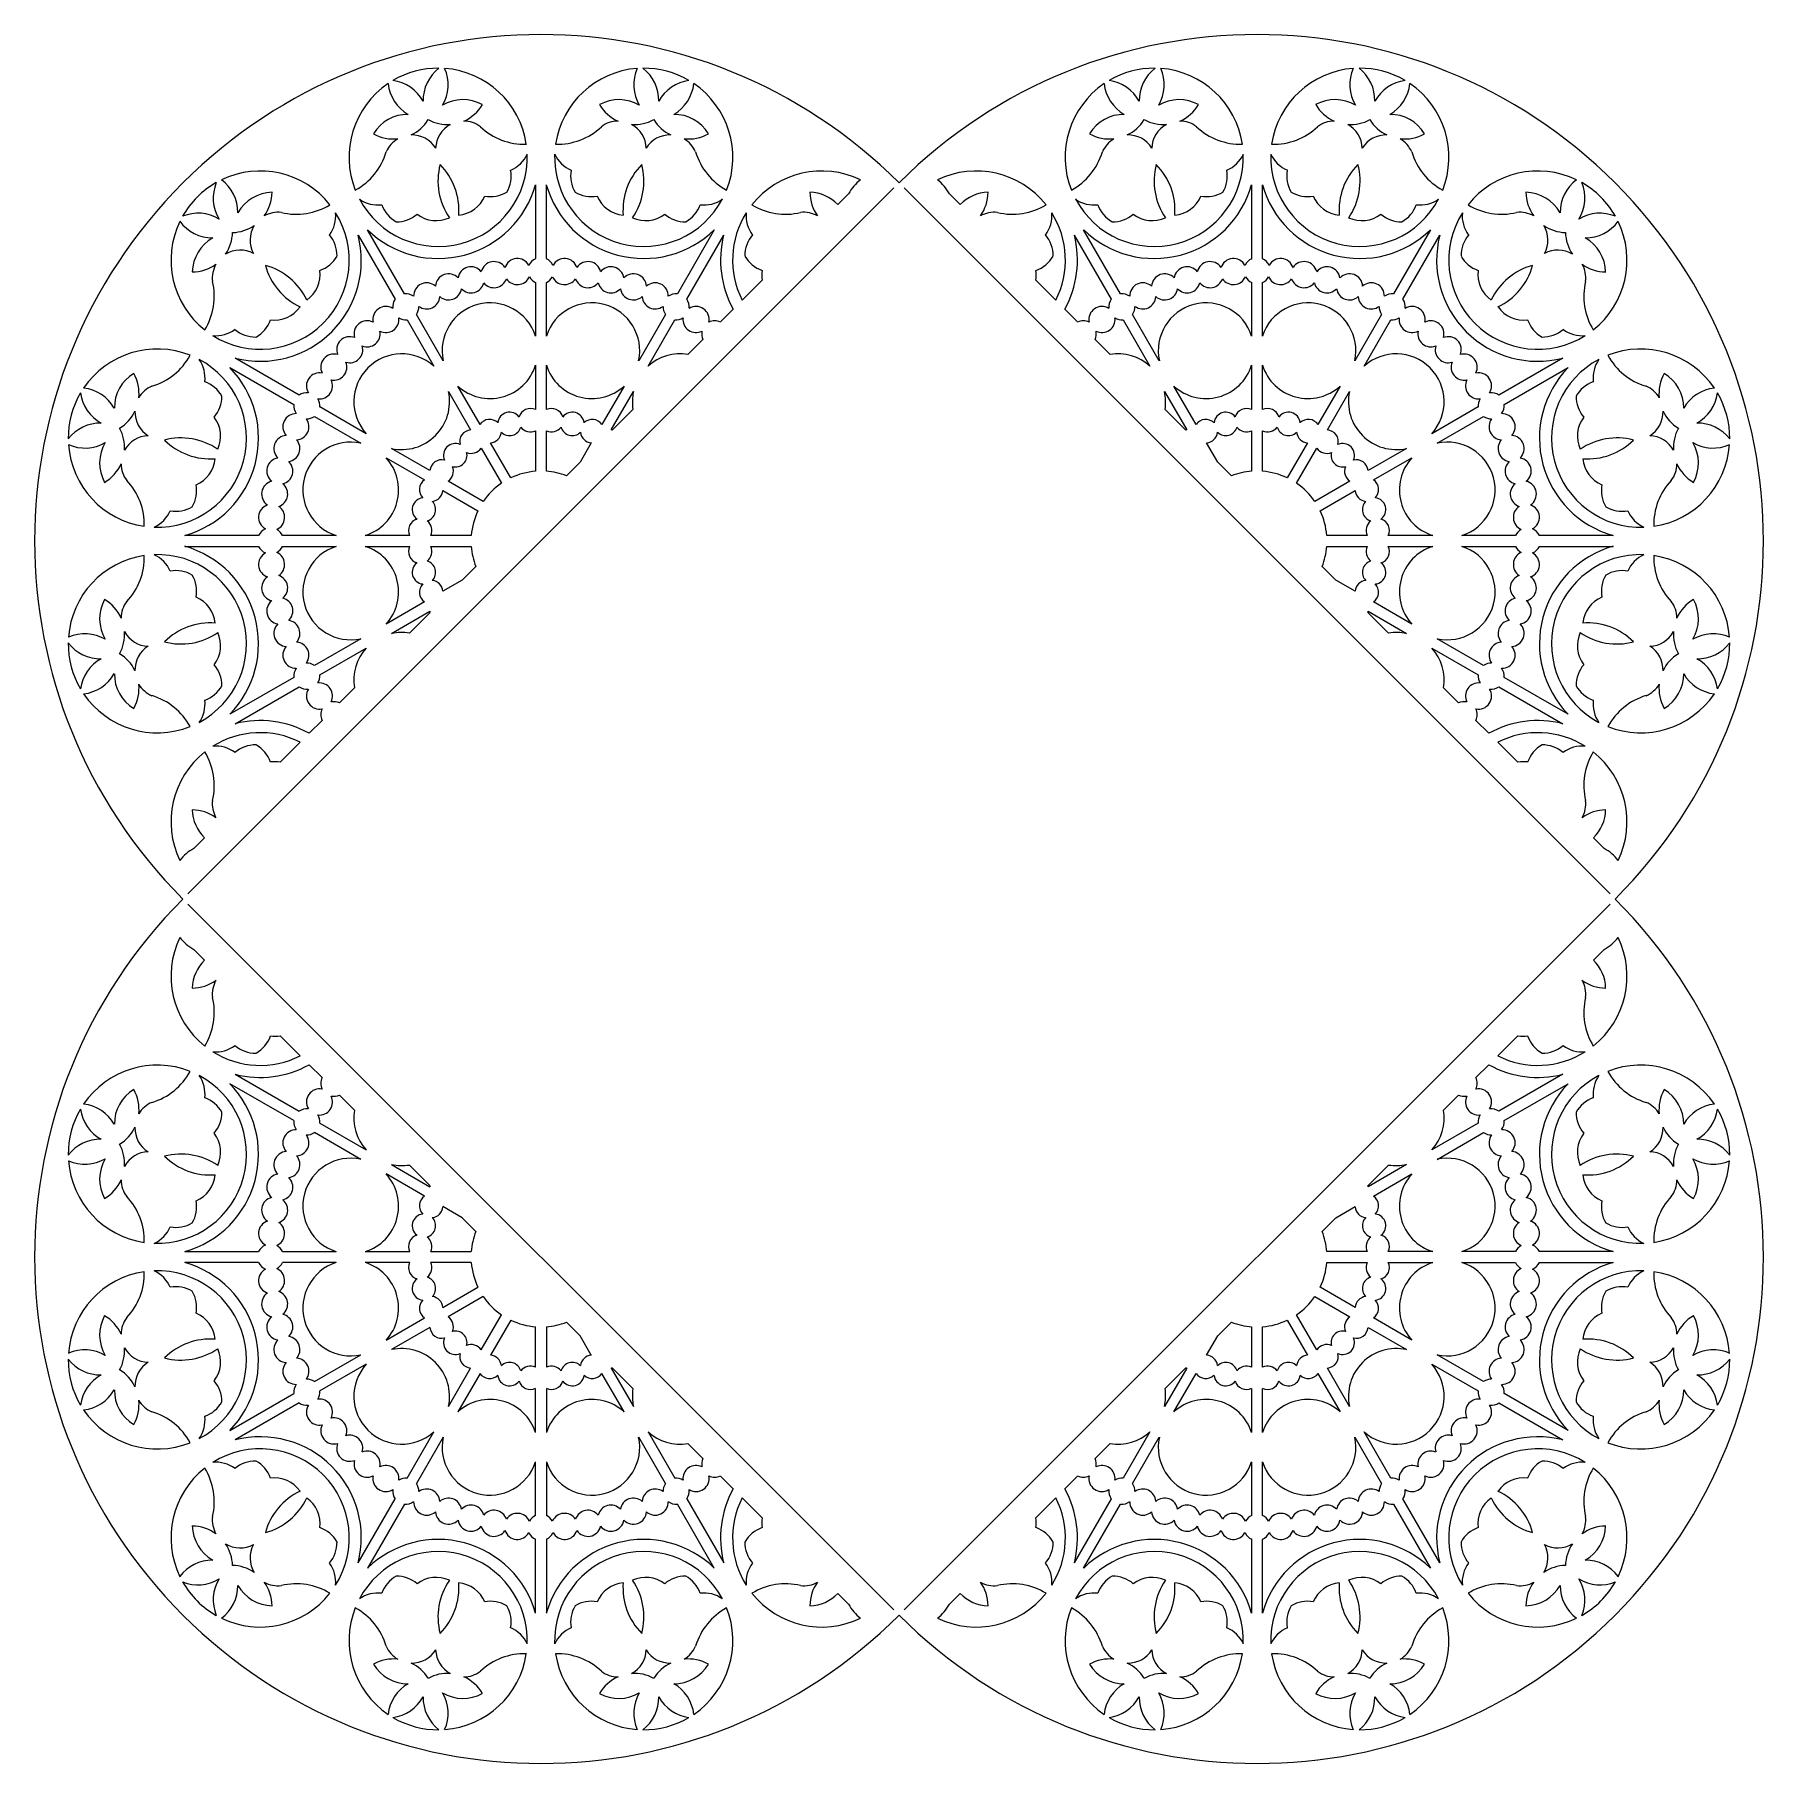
# Model space of a CAD drawing. Extents: x 55 to 303, y 0 to 248.
import ezdxf

# ---------------------------------------------------------------- set-up
doc = ezdxf.new("R2010")
doc.units = 0
doc.layers.get('0').update_dxf_attribs({"linetype": 'CONTINUOUS'})

msp = doc.modelspace()

# ---------------------------------------------------------------- linework, layer by layer
for p, q in [((77.16, 124.83), (178.23, 225.9)), ((126.92, 226.35), (126.92, 215.78)), ((128.47, 215.78), (128.47, 226.35)), ((179.69, 225.9), (280.76, 124.83)), ((229.45, 226.35), (229.45, 215.78)), ((231, 215.78), (231, 226.35)), ((170.21, 223.53), (171.75, 225.07)), ((186.17, 225.07), (187.71, 223.53)), ((101.53, 219.13), (106.81, 209.98)), ((108.16, 210.75), (102.87, 219.91)), ((152.52, 219.91), (147.23, 210.75)), ((148.58, 209.98), (153.86, 219.13)), ((204.06, 219.13), (209.34, 209.98)), ((210.69, 210.75), (205.4, 219.91)), ((255.05, 219.91), (249.76, 210.75)), ((251.11, 209.98), (256.39, 219.13)), ((126.92, 212.37), (126.92, 204.69)), ((128.47, 204.69), (128.47, 212.37)), ((156.51, 209.83), (159.39, 212.71)), ((198.53, 212.71), (201.42, 209.83)), ((229.45, 212.37), (229.45, 204.69)), ((231, 204.69), (231, 212.37)), ((153.39, 206.71), (155.23, 208.55)), ((202.69, 208.55), (204.54, 206.71)), ((108.52, 207.02), (112.36, 200.37)), ((113.7, 201.15), (109.87, 207.8)), ((145.53, 207.8), (141.69, 201.15)), ((143.03, 200.37), (146.87, 207.02)), ((211.05, 207.02), (214.89, 200.37)), ((216.23, 201.15), (212.4, 207.8)), ((248.06, 207.8), (244.22, 201.15)), ((245.56, 200.37), (249.4, 207.02)), ((148.74, 202.06), (150.89, 204.21)), ((207.04, 204.21), (209.18, 202.06)), ((93.08, 196.24), (83.93, 201.53)), ((126.92, 200.51), (126.92, 194.16)), ((128.47, 194.16), (128.47, 200.51)), ((229.45, 200.51), (229.45, 194.16)), ((231, 194.16), (231, 200.51)), ((273.99, 201.53), (264.84, 196.24)), ((83.15, 200.18), (92.3, 194.9)), ((265.62, 194.9), (274.77, 200.18)), ((114.45, 196.75), (117.62, 191.25)), ((118.97, 192.03), (115.8, 197.53)), ((139.59, 197.53), (136.42, 192.03)), ((137.77, 191.25), (140.94, 196.75)), ((216.98, 196.75), (220.15, 191.25)), ((221.5, 192.03), (218.33, 197.53)), ((242.13, 197.53), (238.95, 192.03)), ((240.3, 191.25), (243.47, 196.75)), ((95.26, 193.19), (101.91, 189.35)), ((102.68, 190.7), (96.04, 194.54)), ((137.91, 191.24), (140.87, 194.2)), ((217.05, 194.2), (220.01, 191.24)), ((261.89, 194.54), (255.24, 190.7)), ((256.01, 189.35), (262.66, 193.19)), ((126.92, 191.14), (126.92, 185.34)), ((128.47, 185.34), (128.47, 191.14)), ((229.45, 191.14), (229.45, 185.34)), ((231, 185.34), (231, 191.14)), ((111.8, 185.43), (106.31, 188.61)), ((119.14, 188.63), (122.03, 183.62)), ((123.38, 184.39), (120.48, 189.41)), ((134.91, 189.41), (133.3, 186.63)), ((224.62, 186.63), (223.01, 189.41)), ((237.44, 189.41), (234.54, 184.39)), ((235.89, 183.62), (238.79, 188.63)), ((251.61, 188.61), (246.12, 185.43)), ((105.53, 187.26), (111.03, 184.09)), ((131.36, 184.68), (133.3, 186.63)), ((224.62, 186.63), (226.57, 184.68)), ((246.89, 184.09), (252.39, 187.26)), ((119.44, 181.02), (114.42, 183.92)), ((243.5, 183.92), (238.48, 181.02)), ((113.65, 182.58), (118.66, 179.68)), ((239.26, 179.68), (244.27, 182.58)), ((87.28, 176.14), (76.71, 176.14)), ((98.37, 176.14), (90.69, 176.14)), ((108.9, 176.14), (102.55, 176.14)), ((117.72, 176.14), (111.92, 176.14)), ((246, 176.14), (240.21, 176.14)), ((255.37, 176.14), (249.02, 176.14)), ((267.23, 176.14), (259.56, 176.14)), ((281.21, 176.14), (270.64, 176.14)), ((76.71, 174.59), (87.28, 174.59)), ((90.69, 174.59), (98.37, 174.59)), ((102.55, 174.59), (108.9, 174.59)), ((111.92, 174.59), (117.72, 174.59)), ((240.21, 174.59), (246, 174.59)), ((249.02, 174.59), (255.37, 174.59)), ((259.56, 174.59), (267.23, 174.59)), ((270.64, 174.59), (281.21, 174.59)), ((116.43, 169.76), (118.38, 171.7)), ((239.54, 171.7), (241.49, 169.76)), ((116.43, 169.76), (113.65, 168.15)), ((244.27, 168.15), (241.49, 169.76)), ((111.03, 166.64), (105.53, 163.46)), ((252.39, 163.46), (246.89, 166.64)), ((106.31, 162.12), (111.8, 165.29)), ((108.86, 162.18), (111.82, 165.14)), ((246.1, 165.14), (249.06, 162.18)), ((246.12, 165.29), (251.61, 162.12)), ((101.91, 161.37), (95.26, 157.53)), ((262.66, 157.53), (256.01, 161.37)), ((96.04, 156.19), (102.68, 160.02)), ((255.24, 160.02), (261.89, 156.19)), ((92.3, 155.83), (83.15, 150.54)), ((83.93, 149.2), (93.08, 154.48)), ((98.85, 152.17), (101, 154.32)), ((256.92, 154.32), (259.07, 152.17)), ((264.84, 154.48), (273.99, 149.2)), ((274.77, 150.54), (265.62, 155.83)), ((94.5, 147.83), (96.35, 149.67)), ((261.57, 149.67), (263.42, 147.83)), ((90.35, 143.67), (93.23, 146.55)), ((264.69, 146.55), (267.57, 143.67)), ((77.98, 131.31), (79.53, 132.85)), ((278.4, 132.85), (279.94, 131.31)), ((77.16, 123.36), (178.23, 22.3)), ((280.76, 123.36), (179.69, 22.3)), ((77.98, 116.89), (79.53, 115.35)), ((279.94, 116.89), (278.4, 115.35)), ((90.35, 104.52), (93.23, 101.64)), ((267.57, 104.52), (264.69, 101.64)), ((94.5, 100.37), (96.35, 98.52)), ((263.42, 100.37), (261.57, 98.52)), ((92.3, 92.37), (83.15, 97.65)), ((83.93, 99), (93.08, 93.71)), ((273.99, 99), (264.84, 93.71)), ((265.62, 92.37), (274.77, 97.65)), ((98.85, 96.02), (101, 93.87)), ((259.07, 96.02), (256.92, 93.87)), ((96.04, 92.01), (102.68, 88.17)), ((261.89, 92.01), (255.24, 88.17)), ((101.91, 86.82), (95.26, 90.66)), ((256.01, 86.82), (262.66, 90.66)), ((111.03, 81.56), (105.53, 84.73)), ((106.31, 86.08), (111.8, 82.9)), ((108.86, 86.01), (111.82, 83.05)), ((249.06, 86.01), (246.1, 83.05)), ((251.61, 86.08), (246.12, 82.9)), ((246.89, 81.56), (252.39, 84.73)), ((116.43, 78.44), (113.65, 80.05)), ((241.49, 78.44), (244.27, 80.05)), ((116.43, 78.44), (118.38, 76.49)), ((241.49, 78.44), (239.54, 76.49)), ((76.71, 73.61), (87.28, 73.61)), ((87.28, 72.06), (76.71, 72.06)), ((90.69, 73.61), (98.37, 73.61)), ((98.37, 72.06), (90.69, 72.06)), ((102.55, 73.61), (108.9, 73.61)), ((108.9, 72.06), (102.55, 72.06)), ((111.92, 73.61), (117.72, 73.61)), ((117.72, 72.06), (111.92, 72.06)), ((246, 73.61), (240.21, 73.61)), ((240.21, 72.06), (246, 72.06)), ((255.37, 73.61), (249.02, 73.61)), ((249.02, 72.06), (255.37, 72.06)), ((267.23, 73.61), (259.56, 73.61)), ((259.56, 72.06), (267.23, 72.06)), ((281.21, 73.61), (270.64, 73.61)), ((270.64, 72.06), (281.21, 72.06)), ((113.65, 65.62), (118.66, 68.51)), ((119.44, 67.17), (114.42, 64.27)), ((238.48, 67.17), (243.5, 64.27)), ((244.27, 65.62), (239.26, 68.51)), ((119.14, 59.56), (122.03, 64.58)), ((238.79, 59.56), (235.89, 64.58)), ((105.53, 60.93), (111.03, 64.11)), ((111.8, 62.76), (106.31, 59.59)), ((123.38, 63.8), (120.48, 58.78)), ((126.92, 57.06), (126.92, 62.85)), ((128.47, 62.85), (128.47, 57.06)), ((131.36, 63.51), (133.3, 61.57)), ((226.57, 63.51), (224.62, 61.57)), ((229.45, 62.85), (229.45, 57.06)), ((231, 57.06), (231, 62.85)), ((234.54, 63.8), (237.44, 58.78)), ((246.12, 62.76), (251.61, 59.59)), ((252.39, 60.93), (246.89, 64.11)), ((134.91, 58.78), (133.3, 61.57)), ((223.01, 58.78), (224.62, 61.57)), ((95.26, 55), (101.91, 58.84)), ((102.68, 57.49), (96.04, 53.66)), ((114.45, 51.45), (117.62, 56.94)), ((137.77, 56.94), (140.94, 51.45)), ((137.91, 56.96), (140.87, 54)), ((220.15, 56.94), (216.98, 51.45)), ((220.01, 56.96), (217.05, 54)), ((243.47, 51.45), (240.3, 56.94)), ((255.24, 57.49), (261.89, 53.66)), ((262.66, 55), (256.01, 58.84)), ((118.97, 56.16), (115.8, 50.67)), ((139.59, 50.67), (136.42, 56.16)), ((218.33, 50.67), (221.5, 56.16)), ((238.95, 56.16), (242.13, 50.67)), ((83.15, 48.01), (92.3, 53.3)), ((126.92, 47.69), (126.92, 54.03)), ((128.47, 54.03), (128.47, 47.69)), ((229.45, 54.03), (229.45, 47.69)), ((231, 47.69), (231, 54.03)), ((274.77, 48.01), (265.62, 53.3)), ((93.08, 51.95), (83.93, 46.67)), ((264.84, 51.95), (273.99, 46.67)), ((108.52, 41.17), (112.36, 47.82)), ((113.7, 47.04), (109.87, 40.4)), ((145.53, 40.4), (141.69, 47.04)), ((143.03, 47.82), (146.87, 41.17)), ((214.89, 47.82), (211.05, 41.17)), ((212.4, 40.4), (216.23, 47.04)), ((244.22, 47.04), (248.06, 40.4)), ((249.4, 41.17), (245.56, 47.82)), ((148.74, 46.13), (150.89, 43.98)), ((209.18, 46.13), (207.04, 43.98)), ((126.92, 35.83), (126.92, 43.5)), ((128.47, 43.5), (128.47, 35.83)), ((229.45, 43.5), (229.45, 35.83)), ((231, 35.83), (231, 43.5)), ((153.39, 41.48), (155.23, 39.64)), ((204.54, 41.48), (202.69, 39.64)), ((101.53, 29.06), (106.81, 38.22)), ((108.16, 37.44), (102.87, 28.29)), ((152.52, 28.29), (147.23, 37.44)), ((148.58, 38.22), (153.86, 29.06)), ((156.51, 38.36), (159.39, 35.48)), ((201.42, 38.36), (198.53, 35.48)), ((209.34, 38.22), (204.06, 29.06)), ((205.4, 28.29), (210.69, 37.44)), ((249.76, 37.44), (255.05, 28.29)), ((256.39, 29.06), (251.11, 38.22)), ((126.92, 21.84), (126.92, 32.41)), ((128.47, 32.41), (128.47, 21.84)), ((229.45, 32.41), (229.45, 21.84)), ((231, 21.84), (231, 32.41)), ((170.21, 24.66), (171.75, 23.12)), ((187.71, 24.66), (186.17, 23.12))]:
    msp.add_line(p, q)
for centre, radius, start, end in [((127.7, 175.36), 72.5, 45, 225), ((230.23, 175.36), 72.5, 315, 135), ((112.98, 230.29), 12.76, 89.508, 120.492), ((116.62, 238.45), 5.79, 127.5452, 181.3928), ((108.61, 240.68), 5.79, 329.7156, 23.7213), ((112.98, 230.29), 12.76, 8.4192, 85.7938), ((142.41, 230.29), 12.76, 94.2062, 171.5808), ((146.78, 240.68), 5.79, 156.2787, 210.2844), ((138.77, 238.45), 5.79, 358.6072, 52.4548), ((142.41, 230.29), 12.76, 59.508, 90.492), ((215.51, 230.29), 12.76, 89.508, 120.492), ((219.15, 238.45), 5.79, 127.5452, 181.3928), ((211.14, 240.68), 5.79, 329.7156, 23.7213), ((215.51, 230.29), 12.76, 8.4192, 85.7938), ((244.94, 230.29), 12.76, 94.2062, 171.5808), ((249.31, 240.68), 5.79, 156.2787, 210.2844), ((241.3, 238.45), 5.79, 358.6072, 52.4548), ((244.94, 230.29), 12.76, 59.508, 90.492), ((112.98, 230.29), 12.76, 124.2062, 201.5808), ((111.56, 241.47), 5.79, 186.2787, 240.2844), ((105.74, 235.54), 5.79, 28.6072, 82.4548), ((149.65, 235.54), 5.79, 97.5452, 151.3928), ((143.83, 241.47), 5.79, 299.7156, 353.7213), ((142.41, 230.29), 12.76, 338.4192, 55.7938), ((215.51, 230.29), 12.76, 124.2062, 201.5808), ((214.09, 241.47), 5.79, 186.2787, 240.2844), ((208.27, 235.54), 5.79, 28.6072, 82.4548), ((252.18, 235.54), 5.79, 97.5452, 151.3928), ((246.36, 241.47), 5.79, 299.7156, 353.7213), ((244.94, 230.29), 12.76, 338.4192, 55.7938), ((116.53, 232.76), 5.79, 61.3928, 120.2844), ((114.31, 240.77), 5.79, 293.9276, 329.7156), ((138.86, 232.76), 5.79, 59.7156, 118.6072), ((141.09, 240.77), 5.79, 210.2844, 246.0724), ((219.06, 232.76), 5.79, 61.3928, 120.2844), ((216.84, 240.77), 5.79, 293.9276, 329.7156), ((241.39, 232.76), 5.79, 59.7156, 118.6072), ((243.62, 240.77), 5.79, 210.2844, 246.0724), ((108.66, 230.65), 5.79, 89.7156, 148.6072), ((106.59, 238.7), 5.79, 295.9092, 328.6072), ((114.31, 240.77), 5.79, 241.3928, 274.0908), ((116.62, 231.48), 4, 53.0255, 89.5549), ((138.77, 231.48), 4, 90.4451, 126.9745), ((141.09, 240.77), 5.79, 265.9092, 298.6072), ((148.8, 238.7), 5.79, 211.3928, 244.0908), ((146.73, 230.65), 5.79, 31.3928, 90.2844), ((211.19, 230.65), 5.79, 89.7156, 148.6072), ((209.12, 238.7), 5.79, 295.9092, 328.6072), ((216.84, 240.77), 5.79, 241.3928, 274.0908), ((219.15, 231.48), 4, 53.0255, 89.5549), ((241.3, 231.48), 4, 90.4451, 126.9745), ((243.62, 240.77), 5.79, 265.9092, 298.6072), ((251.33, 238.7), 5.79, 211.3928, 244.0908), ((249.26, 230.65), 5.79, 31.3928, 90.2844), ((106.59, 238.7), 5.79, 240.2844, 276.0724), ((109.23, 229.49), 4, 120.4451, 156.9745), ((109.23, 229.49), 4, 31.6524, 91.5365), ((116.62, 231.48), 4, 118.4635, 178.3476), ((125.38, 241.42), 9.27, 226.7591, 271.3858), ((130.01, 241.42), 9.27, 268.6142, 313.2409), ((138.77, 231.48), 4, 1.6524, 61.5365), ((146.16, 229.49), 4, 88.4635, 148.3476), ((148.8, 238.7), 5.79, 263.9276, 299.7156), ((146.16, 229.49), 4, 23.0255, 59.5549), ((209.12, 238.7), 5.79, 240.2844, 276.0724), ((211.76, 229.49), 4, 120.4451, 156.9745), ((211.76, 229.49), 4, 31.6524, 91.5365), ((219.15, 231.48), 4, 118.4635, 178.3476), ((227.91, 241.42), 9.27, 226.7591, 271.3858), ((232.54, 241.42), 9.27, 268.6142, 313.2409), ((241.3, 231.48), 4, 1.6524, 61.5365), ((248.69, 229.49), 4, 88.4635, 148.3476), ((251.33, 238.7), 5.79, 263.9276, 299.7156), ((248.69, 229.49), 4, 23.0255, 59.5549), ((96.67, 233.73), 9.27, 298.6142, 343.2409), ((112.98, 230.29), 12.76, 207.883, 2.117), ((121.63, 232.6), 4.5, 292.7044, 335.8894), ((142.41, 230.29), 12.76, 177.883, 332.117), ((133.77, 232.6), 4.5, 204.1106, 247.2956), ((158.72, 233.73), 9.27, 196.7591, 241.3858), ((199.2, 233.73), 9.27, 298.6142, 343.2409), ((215.51, 230.29), 12.76, 207.883, 2.117), ((224.16, 232.6), 4.5, 292.7044, 335.8894), ((244.94, 230.29), 12.76, 177.883, 332.117), ((236.3, 232.6), 4.5, 204.1106, 247.2956), ((261.25, 233.73), 9.27, 196.7591, 241.3858), ((87.49, 215.57), 12.76, 38.4192, 115.7938), ((122.22, 226.89), 9.27, 165.1953, 214.4937), ((106.68, 222.72), 9.27, 355.5063, 44.8047), ((118.94, 227.6), 4.5, 329.1546, 10.8257), ((136.45, 227.6), 4.5, 169.1743, 210.8454), ((148.71, 222.72), 9.27, 135.1953, 184.4937), ((133.17, 226.89), 9.27, 325.5063, 14.8047), ((167.9, 215.57), 12.76, 64.2062, 141.5808), ((190.02, 215.57), 12.76, 38.4192, 115.7938), ((224.75, 226.89), 9.27, 165.1953, 214.4937), ((209.21, 222.72), 9.27, 355.5063, 44.8047), ((221.47, 227.6), 4.5, 329.1546, 10.8257), ((238.98, 227.6), 4.5, 169.1743, 210.8454), ((251.24, 222.72), 9.27, 135.1953, 184.4937), ((235.71, 226.89), 9.27, 325.5063, 14.8047), ((270.43, 215.57), 12.76, 64.2062, 141.5808), ((87.49, 215.57), 12.76, 119.508, 150.492), ((86.56, 224.46), 5.79, 157.5452, 211.3928), ((78.51, 222.39), 5.79, 359.7156, 53.7213), ((89.33, 219.49), 5.79, 91.3928, 150.2844), ((83.4, 225.31), 5.79, 323.9276, 359.7156), ((112.98, 230.29), 14.49, 225.7715, 344.2285), ((120.5, 229.16), 4.5, 259.1743, 300.8454), ((142.41, 230.29), 14.49, 195.7715, 314.2285), ((134.89, 229.16), 4.5, 239.1546, 280.8257), ((166.06, 219.49), 5.79, 44.26, 88.6072), ((171.99, 225.31), 5.79, 180.2844, 216.0724), ((176.88, 222.39), 5.79, 126.2787, 152.3918), ((181.04, 222.39), 5.79, 27.6082, 53.7213), ((191.86, 219.49), 5.79, 91.3928, 135.74), ((185.93, 225.31), 5.79, 323.9276, 359.7156), ((215.51, 230.29), 14.49, 225.7715, 344.2285), ((223.03, 229.16), 4.5, 259.1743, 300.8454), ((244.94, 230.29), 14.49, 195.7715, 314.2285), ((237.42, 229.16), 4.5, 239.1546, 280.8257), ((268.59, 219.49), 5.79, 29.7156, 88.6072), ((274.52, 225.31), 5.79, 180.2844, 216.0724), ((279.41, 222.39), 5.79, 126.2787, 180.2844), ((271.37, 224.46), 5.79, 328.6072, 22.4548), ((270.43, 215.57), 12.76, 29.508, 60.492), ((92.66, 231.41), 9.27, 256.7591, 301.3858), ((104.34, 227.96), 4.5, 234.1106, 277.2956), ((109.16, 224.98), 4.5, 199.1743, 240.8454), ((115.5, 226.48), 4.5, 275.2895, 337.2956), ((139.89, 226.48), 4.5, 202.7044, 264.7105), ((146.24, 224.98), 4.5, 299.1546, 340.8257), ((151.05, 227.96), 4.5, 262.7044, 305.8894), ((162.73, 231.41), 9.27, 238.6142, 283.2409), ((195.19, 231.41), 9.27, 256.7591, 301.3858), ((206.87, 227.96), 4.5, 234.1106, 277.2956), ((211.69, 224.98), 4.5, 199.1743, 240.8454), ((218.04, 226.48), 4.5, 275.2895, 337.2956), ((242.42, 226.48), 4.5, 202.7044, 264.7105), ((248.77, 224.98), 4.5, 299.1546, 340.8257), ((253.59, 227.96), 4.5, 262.7044, 305.8894), ((265.26, 231.41), 9.27, 238.6142, 283.2409), ((87.49, 215.57), 12.76, 154.2062, 231.5808), ((80.67, 224.55), 5.79, 216.2787, 270.2844), ((78.6, 216.5), 5.79, 58.6072, 112.4548), ((87.49, 215.57), 12.76, 237.883, 32.117), ((83.4, 225.31), 5.79, 271.3928, 304.0908), ((90.05, 218.42), 4, 148.4635, 208.3476), ((90.05, 218.42), 4, 83.0255, 119.5549), ((93.82, 221.89), 4.5, 322.7044, 5.8894), ((107.03, 225.55), 4.5, 269.1546, 310.8257), ((112.7, 225.72), 4.5, 232.7044, 294.7105), ((142.69, 225.72), 4.5, 245.2895, 307.2956), ((148.36, 225.55), 4.5, 229.1743, 270.8454), ((167.9, 215.57), 12.76, 147.883, 206.7317), ((161.57, 221.89), 4.5, 174.1106, 217.2956), ((165.34, 218.42), 4, 60.4451, 96.9745), ((192.58, 218.42), 4, 83.0255, 119.5549), ((196.35, 221.89), 4.5, 322.7044, 5.8894), ((190.02, 215.57), 12.76, 333.2683, 32.117), ((209.56, 225.55), 4.5, 269.1546, 310.8257), ((215.23, 225.72), 4.5, 232.7044, 294.7105), ((245.22, 225.72), 4.5, 245.2895, 307.2956), ((250.89, 225.55), 4.5, 229.1743, 270.8454), ((270.43, 215.57), 12.76, 147.883, 302.117), ((264.1, 221.89), 4.5, 174.1106, 217.2956), ((267.87, 218.42), 4, 60.4451, 96.9745), ((267.87, 218.42), 4, 331.6524, 31.5365), ((274.52, 225.31), 5.79, 235.9092, 268.6072), ((279.33, 216.5), 5.79, 67.5452, 121.3928), ((277.25, 224.55), 5.79, 269.7156, 323.7213), ((270.43, 215.57), 12.76, 308.4192, 25.7938), ((83.57, 213.73), 5.79, 119.7156, 178.6072), ((77.75, 219.66), 5.79, 325.9092, 358.6072), ((87.49, 215.57), 14.49, 255.7715, 14.2285), ((94, 216.23), 4.5, 359.1546, 40.8257), ((167.9, 215.57), 14.49, 165.7715, 208.9706), ((161.39, 216.23), 4.5, 139.1743, 180.8454), ((196.53, 216.23), 4.5, 359.1546, 40.8257), ((190.02, 215.57), 14.49, 331.0294, 14.2285), ((270.43, 215.57), 14.49, 165.7715, 284.2285), ((263.93, 216.23), 4.5, 139.1743, 180.8454), ((280.17, 219.66), 5.79, 181.3928, 214.0908), ((274.35, 213.73), 5.79, 1.3928, 60.2844), ((84.64, 213.01), 4, 61.6524, 121.5365), ((94.57, 218.35), 4.5, 289.1743, 330.8454), ((120.97, 213.49), 1.87, 33.2513, 166.7487), ((124.32, 213.93), 1.87, 28.2513, 161.7487), ((127.7, 214.07), 1.87, 114.4653, 156.7487), ((127.7, 214.07), 1.87, 23.2513, 65.5347), ((131.07, 213.93), 1.87, 18.2513, 151.7487), ((134.42, 213.49), 1.87, 13.2513, 146.7487), ((160.83, 218.35), 4.5, 209.1546, 250.8257), ((197.1, 218.35), 4.5, 289.1743, 330.8454), ((223.5, 213.49), 1.87, 33.2513, 166.7487), ((226.85, 213.93), 1.87, 28.2513, 161.7487), ((230.23, 214.07), 1.87, 114.4653, 156.7487), ((230.23, 214.07), 1.87, 23.2513, 65.5347), ((233.6, 213.93), 1.87, 18.2513, 151.7487), ((236.95, 213.49), 1.87, 13.2513, 146.7487), ((263.36, 218.35), 4.5, 209.1546, 250.8257), ((273.29, 213.01), 4, 58.4635, 118.3476), ((77.75, 219.66), 5.79, 270.2844, 306.0724), ((84.64, 213.01), 4, 150.4451, 186.9745), ((85.81, 205.87), 9.27, 25.5063, 74.8047), ((97.19, 217.24), 9.27, 195.1953, 244.4937), ((91.58, 213.53), 4.5, 305.2895, 7.2956), ((114.46, 211.74), 1.87, 43.2513, 176.7487), ((117.68, 212.75), 1.87, 38.2513, 171.7487), ((120.97, 213.49), 1.87, 218.2513, 341.7487), ((124.32, 213.93), 1.87, 213.2513, 336.7487), ((127.7, 214.07), 1.87, 208.2513, 245.5347), ((127.7, 214.07), 1.87, 294.4653, 331.7487), ((131.07, 213.93), 1.87, 203.2513, 326.7487), ((134.42, 213.49), 1.87, 198.2513, 321.7487), ((137.71, 212.75), 1.87, 8.2513, 141.7487), ((140.94, 211.74), 1.87, 3.2513, 136.7487), ((163.81, 213.53), 4.5, 172.7044, 190.5157), ((194.11, 213.53), 4.5, 349.4843, 7.2956), ((216.99, 211.74), 1.87, 43.2513, 176.7487), ((220.21, 212.75), 1.87, 38.2513, 171.7487), ((223.5, 213.49), 1.87, 218.2513, 341.7487), ((226.85, 213.93), 1.87, 213.2513, 336.7487), ((230.23, 214.07), 1.87, 208.2513, 245.5347), ((230.23, 214.07), 1.87, 294.4653, 331.7487), ((233.6, 213.93), 1.87, 203.2513, 326.7487), ((236.95, 213.49), 1.87, 198.2513, 321.7487), ((240.25, 212.75), 1.87, 8.2513, 141.7487), ((243.47, 211.74), 1.87, 3.2513, 136.7487), ((266.34, 213.53), 4.5, 172.7044, 234.7105), ((272.11, 205.87), 9.27, 105.1953, 154.4937), ((260.73, 217.24), 9.27, 295.5063, 344.8047), ((273.29, 213.01), 4, 353.0255, 29.5549), ((280.17, 219.66), 5.79, 233.9276, 269.7156), ((71.65, 210.4), 9.27, 328.6142, 13.2409), ((108.34, 208.89), 1.87, 53.2513, 95.5347), ((111.34, 210.45), 1.87, 48.2513, 181.7487), ((114.46, 211.74), 1.87, 228.2513, 351.7487), ((117.68, 212.75), 1.87, 223.2513, 346.7487), ((137.71, 212.75), 1.87, 193.2513, 316.7487), ((140.94, 211.74), 1.87, 188.2513, 311.7487), ((144.06, 210.45), 1.87, 358.2513, 131.7487), ((147.05, 208.89), 1.87, 84.4653, 126.7487), ((210.87, 208.89), 1.87, 53.2513, 95.5347), ((213.87, 210.45), 1.87, 48.2513, 181.7487), ((216.99, 211.74), 1.87, 228.2513, 351.7487), ((220.21, 212.75), 1.87, 223.2513, 346.7487), ((240.25, 212.75), 1.87, 193.2513, 316.7487), ((243.47, 211.74), 1.87, 188.2513, 311.7487), ((246.59, 210.45), 1.87, 358.2513, 131.7487), ((249.58, 208.89), 1.87, 84.4653, 126.7487), ((286.28, 210.4), 9.27, 166.7591, 211.3858), ((89.53, 211.48), 4.5, 262.7044, 324.7105), ((105.49, 207.07), 1.87, 58.2513, 191.7487), ((108.34, 208.89), 1.87, 144.4653, 186.7487), ((108.34, 208.89), 1.87, 324.4653, 1.7487), ((111.34, 210.45), 1.87, 233.2513, 356.7487), ((120.4, 202.6), 6.85, 17.7956, 192.2044), ((134.99, 202.6), 6.85, 347.7956, 162.2044), ((144.06, 210.45), 1.87, 183.2513, 306.7487), ((147.05, 208.89), 1.87, 178.2513, 215.5347), ((147.05, 208.89), 1.87, 353.2513, 35.5347), ((149.9, 207.07), 1.87, 348.2513, 121.7487), ((208.02, 207.07), 1.87, 58.2513, 191.7487), ((210.87, 208.89), 1.87, 144.4653, 186.7487), ((210.87, 208.89), 1.87, 324.4653, 1.7487), ((213.87, 210.45), 1.87, 233.2513, 356.7487), ((222.93, 202.6), 6.85, 17.7956, 192.2044), ((237.52, 202.6), 6.85, 347.7956, 162.2044), ((246.59, 210.45), 1.87, 183.2513, 306.7487), ((249.58, 208.89), 1.87, 178.2513, 215.5347), ((249.58, 208.89), 1.87, 353.2513, 35.5347), ((252.43, 207.07), 1.87, 348.2513, 121.7487), ((268.4, 211.48), 4.5, 215.2895, 277.2956), ((81.17, 209.24), 4.5, 264.1106, 307.2956), ((86.83, 209.06), 4.5, 229.1743, 270.8454), ((84.71, 208.49), 4.5, 299.1546, 340.8257), ((102.81, 205.02), 1.87, 63.2513, 196.7487), ((105.49, 207.07), 1.87, 243.2513, 6.7487), ((108.34, 208.89), 1.87, 238.2513, 275.5347), ((147.05, 208.89), 1.87, 264.4653, 301.7487), ((149.9, 207.07), 1.87, 173.2513, 296.7487), ((152.58, 205.02), 1.87, 64.5086, 116.7487), ((205.34, 205.02), 1.87, 63.2513, 115.4914), ((208.02, 207.07), 1.87, 243.2513, 6.7487), ((210.87, 208.89), 1.87, 238.2513, 275.5347), ((249.58, 208.89), 1.87, 264.4653, 301.7487), ((252.43, 207.07), 1.87, 173.2513, 296.7487), ((255.11, 205.02), 1.87, 343.2513, 116.7487), ((273.22, 208.49), 4.5, 199.1743, 240.8454), ((271.09, 209.06), 4.5, 269.1546, 310.8257), ((276.76, 209.24), 4.5, 232.7044, 275.8894), ((100.32, 202.74), 1.87, 68.2513, 201.7487), ((100.32, 202.74), 1.87, 253.2513, 16.7487), ((102.81, 205.02), 1.87, 248.2513, 11.7487), ((152.58, 205.02), 1.87, 168.2513, 205.4914), ((205.34, 205.02), 1.87, 334.5086, 11.7487), ((255.11, 205.02), 1.87, 168.2513, 291.7487), ((257.6, 202.74), 1.87, 163.2513, 286.7487), ((257.6, 202.74), 1.87, 338.2513, 111.7487), ((72.77, 190.08), 12.76, 68.4192, 145.7938), ((69.33, 206.38), 9.27, 286.7591, 331.3858), ((72.77, 190.08), 12.76, 267.883, 62.117), ((75.1, 198.72), 4.5, 352.7044, 35.8894), ((98.04, 200.25), 1.87, 73.2513, 206.7487), ((98.04, 200.25), 1.87, 258.2513, 21.7487), ((107.76, 195.3), 6.85, 47.7956, 222.2044), ((120.4, 202.6), 6.85, 227.7956, 342.2044), ((134.99, 202.6), 6.85, 197.7956, 312.2044), ((147.63, 195.3), 6.85, 80.7319, 132.2044), ((210.29, 195.3), 6.85, 47.7956, 99.2681), ((222.93, 202.6), 6.85, 227.7956, 342.2044), ((237.52, 202.6), 6.85, 197.7956, 312.2044), ((250.16, 195.3), 6.85, 317.7956, 132.2044), ((259.88, 200.25), 1.87, 158.2513, 281.7487), ((259.88, 200.25), 1.87, 333.2513, 106.7487), ((285.15, 190.08), 12.76, 117.883, 272.117), ((282.83, 198.72), 4.5, 144.1106, 187.2956), ((285.15, 190.08), 12.76, 34.2062, 111.5808), ((288.59, 206.38), 9.27, 208.6142, 253.2409), ((72.41, 194.4), 5.79, 121.3928, 180.2844), ((64.36, 196.47), 5.79, 353.9276, 29.7156), ((72.77, 190.08), 14.49, 285.7715, 44.2285), ((78.08, 193.9), 4.5, 29.1546, 70.8257), ((95.99, 197.57), 1.87, 78.2513, 211.7487), ((95.99, 197.57), 1.87, 263.2513, 26.7487), ((261.94, 197.57), 1.87, 153.2513, 276.7487), ((261.94, 197.57), 1.87, 328.2513, 101.7487), ((285.15, 190.08), 14.49, 135.7715, 254.2285), ((279.84, 193.9), 4.5, 109.1743, 150.8454), ((293.56, 196.47), 5.79, 150.2844, 186.0724), ((285.52, 194.4), 5.79, 359.7156, 58.6072), ((72.77, 190.08), 12.76, 149.508, 180.492), ((67.52, 197.31), 5.79, 187.5452, 241.3928), ((61.58, 191.5), 5.79, 29.7156, 83.7213), ((73.56, 193.83), 4, 113.0255, 149.5549), ((77.51, 196.03), 4.5, 319.1743, 0.8454), ((94.17, 194.72), 1.87, 83.2513, 125.5347), ((94.17, 194.72), 1.87, 354.4653, 31.7487), ((107.76, 195.3), 6.85, 257.7956, 12.2044), ((147.63, 195.3), 6.85, 167.7956, 189.2681), ((210.29, 195.3), 6.85, 350.7319, 12.2044), ((250.16, 195.3), 6.85, 167.7956, 282.2044), ((263.75, 194.72), 1.87, 148.2513, 185.5347), ((263.75, 194.72), 1.87, 54.4653, 96.7487), ((280.41, 196.03), 4.5, 179.1546, 220.8257), ((284.36, 193.83), 4, 30.4451, 66.9745), ((296.34, 191.5), 5.79, 96.2787, 150.2844), ((290.4, 197.31), 5.79, 298.6072, 352.4548), ((285.15, 190.08), 12.76, 359.508, 30.492), ((64.36, 196.47), 5.79, 301.3928, 334.0908), ((73.56, 193.83), 4, 178.4635, 238.3476), ((77.34, 190.36), 4.5, 335.2895, 37.2956), ((92.61, 191.72), 1.87, 88.2513, 221.7487), ((94.17, 194.72), 1.87, 174.4653, 216.7487), ((94.17, 194.72), 1.87, 268.2513, 305.5347), ((123.2, 192.12), 1.68, 35.9277, 174.0723), ((126.18, 192.65), 1.68, 64.0478, 164.0723), ((129.21, 192.65), 1.68, 15.9277, 115.9522), ((132.19, 192.12), 1.68, 5.9277, 144.0723), ((225.74, 192.12), 1.68, 35.9277, 174.0723), ((228.71, 192.65), 1.68, 64.0478, 164.0723), ((231.74, 192.65), 1.68, 15.9277, 115.9522), ((234.72, 192.12), 1.68, 5.9277, 144.0723), ((263.75, 194.72), 1.87, 234.4653, 271.7487), ((263.75, 194.72), 1.87, 323.2513, 5.5347), ((265.31, 191.72), 1.87, 318.2513, 91.7487), ((280.59, 190.36), 4.5, 142.7044, 204.7105), ((284.36, 193.83), 4, 301.6524, 1.5365), ((293.56, 196.47), 5.79, 205.9092, 238.6072), ((64.6, 186.44), 5.79, 88.6072, 142.4548), ((62.29, 188.75), 5.79, 355.9092, 28.6072), ((92.61, 191.72), 1.87, 273.2513, 36.7487), ((117.74, 189.58), 1.68, 94.0478, 194.0723), ((120.36, 191.09), 1.68, 45.9277, 145.9522), ((120.36, 191.09), 1.68, 274.0478, 354.0723), ((123.2, 192.12), 1.68, 225.9277, 344.0723), ((126.18, 192.65), 1.68, 215.9277, 295.9522), ((129.21, 192.65), 1.68, 244.0478, 324.0723), ((132.19, 192.12), 1.68, 195.9277, 314.0723), ((135.03, 191.09), 1.68, 185.9277, 265.9522), ((135.03, 191.09), 1.68, 34.0478, 134.0723), ((137.65, 189.58), 1.68, 80.9377, 85.9522), ((220.27, 189.58), 1.68, 94.0478, 99.0623), ((222.89, 191.09), 1.68, 45.9277, 145.9522), ((222.89, 191.09), 1.68, 274.0478, 354.0723), ((225.74, 192.12), 1.68, 225.9277, 344.0723), ((228.71, 192.65), 1.68, 215.9277, 295.9522), ((231.74, 192.65), 1.68, 244.0478, 324.0723), ((234.72, 192.12), 1.68, 195.9277, 314.0723), ((237.56, 191.09), 1.68, 185.9277, 265.9522), ((237.56, 191.09), 1.68, 34.0478, 134.0723), ((240.18, 189.58), 1.68, 345.9277, 85.9522), ((265.31, 191.72), 1.87, 143.2513, 266.7487), ((295.63, 188.75), 5.79, 151.3928, 184.0908), ((293.32, 186.44), 5.79, 37.5452, 91.3928), ((62.38, 194.45), 5.79, 246.2787, 300.2844), ((72.77, 190.08), 12.76, 184.2062, 261.5808), ((70.3, 186.52), 5.79, 149.7156, 208.6072), ((71.58, 186.43), 4, 91.6524, 151.5365), ((76.17, 180.84), 9.27, 55.5063, 104.8047), ((80.34, 196.38), 9.27, 225.1953, 274.4937), ((91.32, 188.6), 1.87, 93.2513, 226.7487), ((91.32, 188.6), 1.87, 278.2513, 41.7487), ((100.46, 182.66), 6.85, 77.7956, 252.2044), ((115.43, 187.63), 1.68, 65.9277, 204.0723), ((117.74, 189.58), 1.68, 245.9277, 325.9522), ((240.18, 189.58), 1.68, 214.0478, 294.0723), ((242.5, 187.63), 1.68, 335.9277, 114.0723), ((257.46, 182.66), 6.85, 287.7956, 102.2044), ((266.6, 188.6), 1.87, 138.2513, 261.7487), ((266.6, 188.6), 1.87, 313.2513, 86.7487), ((281.75, 180.84), 9.27, 75.1953, 124.4937), ((277.59, 196.38), 9.27, 265.5063, 314.8047), ((286.34, 186.43), 4, 28.4635, 88.3476), ((285.15, 190.08), 12.76, 278.4192, 355.7938), ((295.55, 194.45), 5.79, 239.7156, 293.7213), ((287.63, 186.52), 5.79, 331.3928, 30.2844), ((62.29, 188.75), 5.79, 300.2844, 336.0724), ((71.58, 186.43), 4, 180.4451, 216.9745), ((76.58, 187.55), 4.5, 292.7044, 354.7105), ((90.3, 185.38), 1.87, 98.2513, 231.7487), ((90.3, 185.38), 1.87, 283.2513, 46.7487), ((100.46, 182.66), 6.85, 287.7956, 42.2044), ((113.48, 185.31), 1.68, 75.9277, 175.9522), ((113.48, 185.31), 1.68, 304.0478, 24.0723), ((115.43, 187.63), 1.68, 255.9277, 14.0723), ((242.5, 187.63), 1.68, 165.9277, 284.0723), ((244.44, 185.31), 1.68, 155.9277, 235.9522), ((244.44, 185.31), 1.68, 4.0478, 104.0723), ((257.46, 182.66), 6.85, 137.7956, 252.2044), ((267.62, 185.38), 1.87, 133.2513, 256.7487), ((267.62, 185.38), 1.87, 308.2513, 81.7487), ((281.34, 187.55), 4.5, 185.2895, 247.2956), ((286.34, 186.43), 4, 323.0255, 359.5549), ((295.63, 188.75), 5.79, 203.9276, 239.7156), ((61.64, 177.68), 9.27, 358.6142, 43.2409), ((73.9, 182.56), 4.5, 329.1546, 10.8257), ((89.57, 182.08), 1.87, 103.2513, 236.7487), ((89.57, 182.08), 1.87, 288.2513, 51.7487), ((111.97, 182.7), 1.68, 124.0478, 224.0723), ((127.7, 175.36), 10.01, 124.4482, 145.5518), ((127.7, 175.36), 10.01, 94.4482, 115.5518), ((127.7, 175.36), 10.01, 68.5512, 85.5518), ((230.23, 175.36), 10.01, 94.4482, 111.4488), ((230.23, 175.36), 10.01, 64.4482, 85.5518), ((230.23, 175.36), 10.01, 34.4482, 55.5518), ((245.95, 182.7), 1.68, 315.9277, 55.9522), ((268.35, 182.08), 1.87, 128.2513, 251.7487), ((268.35, 182.08), 1.87, 303.2513, 76.7487), ((284.02, 182.56), 4.5, 169.1743, 210.8454), ((296.29, 177.68), 9.27, 136.7591, 181.3858), ((110.94, 179.85), 1.68, 95.9277, 234.0723), ((110.94, 179.85), 1.68, 285.9277, 44.0723), ((111.97, 182.7), 1.68, 275.9277, 355.9522), ((245.95, 182.7), 1.68, 184.0478, 264.0723), ((246.99, 179.85), 1.68, 135.9277, 254.0723), ((246.99, 179.85), 1.68, 305.9277, 84.0723), ((70.46, 181.43), 4.5, 294.1106, 337.2956), ((75.46, 184.11), 4.5, 259.1743, 300.8454), ((89.13, 178.74), 1.87, 108.2513, 241.7487), ((89.13, 178.74), 1.87, 293.2513, 56.7487), ((110.41, 176.87), 1.68, 105.9277, 205.9522), ((110.41, 176.87), 1.68, 334.0478, 54.0723), ((127.7, 175.36), 10.01, 154.4482, 175.5518), ((230.23, 175.36), 10.01, 4.4482, 25.5518), ((247.51, 176.87), 1.68, 125.9277, 205.9522), ((247.51, 176.87), 1.68, 334.0478, 74.0723), ((268.79, 178.74), 1.87, 123.2513, 246.7487), ((268.79, 178.74), 1.87, 298.2513, 71.7487), ((282.47, 184.11), 4.5, 239.1546, 280.8257), ((287.46, 181.43), 4.5, 202.7044, 245.8894), ((88.98, 175.36), 1.87, 113.2513, 155.5347), ((88.98, 175.36), 1.87, 24.4653, 61.7487), ((268.94, 175.36), 1.87, 118.2513, 155.5347), ((268.94, 175.36), 1.87, 24.4653, 66.7487), ((72.77, 160.65), 12.76, 297.883, 92.117), ((70.46, 169.29), 4.5, 22.7044, 65.8894), ((72.77, 160.65), 14.49, 315.7715, 74.2285), ((89.13, 171.99), 1.87, 118.2513, 251.7487), ((88.98, 175.36), 1.87, 204.4653, 246.7487), ((88.98, 175.36), 1.87, 298.2513, 335.5347), ((89.13, 171.99), 1.87, 303.2513, 66.7487), ((100.46, 168.06), 6.85, 107.7956, 282.2044), ((100.46, 168.06), 6.85, 317.7956, 72.2044), ((110.41, 173.85), 1.68, 154.0478, 254.0723), ((110.41, 173.85), 1.68, 305.9277, 25.9522), ((127.7, 175.36), 10.01, 184.4482, 201.4488), ((230.23, 175.36), 10.01, 338.5512, 355.5518), ((247.51, 173.85), 1.68, 154.0478, 234.0723), ((247.51, 173.85), 1.68, 285.9277, 25.9522), ((257.46, 168.06), 6.85, 107.7956, 222.2044), ((257.46, 168.06), 6.85, 257.7956, 72.2044), ((268.79, 171.99), 1.87, 113.2513, 236.7487), ((268.94, 175.36), 1.87, 204.4653, 241.7487), ((268.79, 171.99), 1.87, 288.2513, 61.7487), ((268.94, 175.36), 1.87, 293.2513, 335.5347), ((285.15, 160.65), 14.49, 105.7715, 224.2285), ((285.15, 160.65), 12.76, 87.883, 242.117), ((287.46, 169.29), 4.5, 114.1106, 157.2956), ((72.77, 160.65), 12.76, 98.4192, 175.7938), ((61.64, 173.04), 9.27, 316.7591, 1.3858), ((75.46, 166.61), 4.5, 59.1546, 100.8257), ((110.94, 170.87), 1.68, 125.9277, 264.0723), ((110.94, 170.87), 1.68, 315.9277, 74.0723), ((246.99, 170.87), 1.68, 105.9277, 224.0723), ((246.99, 170.87), 1.68, 275.9277, 54.0723), ((282.47, 166.61), 4.5, 79.1743, 120.8454), ((285.15, 160.65), 12.76, 4.2062, 81.5808), ((296.29, 173.04), 9.27, 178.6142, 223.2409), ((73.9, 168.17), 4.5, 349.1743, 30.8454), ((89.57, 168.64), 1.87, 123.2513, 256.7487), ((89.57, 168.64), 1.87, 308.2513, 71.7487), ((111.97, 168.03), 1.68, 135.9277, 235.9522), ((111.97, 168.03), 1.68, 4.0478, 84.0723), ((245.95, 168.03), 1.68, 95.9277, 175.9522), ((245.95, 168.03), 1.68, 304.0478, 44.0723), ((268.35, 168.64), 1.87, 108.2513, 231.7487), ((268.35, 168.64), 1.87, 283.2513, 56.7487), ((284.02, 168.17), 4.5, 149.1546, 190.8257), ((70.3, 164.2), 5.79, 151.3928, 210.2844), ((62.29, 161.97), 5.79, 23.9276, 59.7156), ((71.58, 164.29), 4, 143.0255, 179.5549), ((76.58, 163.17), 4.5, 5.2895, 67.2956), ((90.3, 165.34), 1.87, 128.2513, 261.7487), ((90.3, 165.34), 1.87, 313.2513, 76.7487), ((267.62, 165.34), 1.87, 103.2513, 226.7487), ((267.62, 165.34), 1.87, 278.2513, 51.7487), ((281.34, 163.17), 4.5, 112.7044, 174.7105), ((286.34, 164.29), 4, 0.4451, 36.9745), ((295.63, 161.97), 5.79, 120.2844, 156.0724), ((287.63, 164.2), 5.79, 329.7156, 28.6072), ((80.34, 154.35), 9.27, 85.5063, 134.8047), ((91.32, 162.12), 1.87, 133.2513, 266.7487), ((91.32, 162.12), 1.87, 318.2513, 81.7487), ((113.48, 165.41), 1.68, 184.0478, 189.0623), ((244.44, 165.41), 1.68, 350.9377, 355.9522), ((266.6, 162.12), 1.87, 98.2513, 221.7487), ((266.6, 162.12), 1.87, 273.2513, 46.7487), ((277.59, 154.35), 9.27, 45.1953, 94.4937), ((62.38, 156.28), 5.79, 59.7156, 113.7213), ((62.29, 161.97), 5.79, 331.3928, 4.0908), ((71.58, 164.29), 4, 208.4635, 268.3476), ((76.17, 169.88), 9.27, 255.1953, 304.4937), ((77.34, 160.36), 4.5, 322.7044, 24.7105), ((107.76, 155.42), 6.85, 80.7319, 102.2044), ((250.16, 155.42), 6.85, 77.7956, 99.2681), ((280.59, 160.36), 4.5, 155.2895, 217.2956), ((281.75, 169.88), 9.27, 235.5063, 284.8047), ((286.34, 164.29), 4, 271.6524, 331.5365), ((295.63, 161.97), 5.79, 175.9092, 208.6072), ((295.55, 156.28), 5.79, 66.2787, 120.2844), ((64.6, 164.28), 5.79, 217.5452, 271.3928), ((72.77, 160.65), 12.76, 179.508, 210.492), ((67.52, 153.41), 5.79, 118.6072, 172.4548), ((64.36, 154.26), 5.79, 25.9092, 58.6072), ((73.56, 156.89), 4, 121.6524, 181.5365), ((92.61, 159), 1.87, 138.2513, 271.7487), ((92.61, 159), 1.87, 323.2513, 86.7487), ((107.76, 155.42), 6.85, 137.7956, 189.2681), ((250.16, 155.42), 6.85, 350.7319, 42.2044), ((265.31, 159), 1.87, 93.2513, 216.7487), ((265.31, 159), 1.87, 268.2513, 41.7487), ((284.36, 156.89), 4, 358.4635, 58.3476), ((293.56, 154.26), 5.79, 121.3928, 154.0908), ((293.32, 164.28), 5.79, 268.6072, 322.4548), ((290.4, 153.41), 5.79, 7.5452, 61.3928), ((285.15, 160.65), 12.76, 329.508, 0.492), ((61.58, 159.23), 5.79, 276.2787, 330.2844), ((72.41, 156.33), 5.79, 179.7156, 238.6072), ((77.51, 154.7), 4.5, 359.1546, 40.8257), ((94.17, 156.01), 1.87, 143.2513, 185.5347), ((94.17, 156.01), 1.87, 54.4653, 91.7487), ((94.17, 156.01), 1.87, 328.2513, 5.5347), ((263.75, 156.01), 1.87, 174.4653, 211.7487), ((263.75, 156.01), 1.87, 88.2513, 125.5347), ((263.75, 156.01), 1.87, 354.4653, 36.7487), ((280.41, 154.7), 4.5, 139.1743, 180.8454), ((285.52, 156.33), 5.79, 301.3928, 0.2844), ((296.34, 159.23), 5.79, 209.7156, 263.7213), ((72.77, 160.65), 12.76, 214.2062, 291.5808), ((64.36, 154.26), 5.79, 330.2844, 6.0724), ((73.56, 156.89), 4, 210.4451, 246.9745), ((78.08, 156.82), 4.5, 289.1743, 330.8454), ((94.17, 156.01), 1.87, 234.4653, 276.7487), ((95.99, 153.16), 1.87, 148.2513, 281.7487), ((95.99, 153.16), 1.87, 333.2513, 96.7487), ((261.94, 153.16), 1.87, 83.2513, 206.7487), ((261.94, 153.16), 1.87, 258.2513, 31.7487), ((263.75, 156.01), 1.87, 263.2513, 305.5347), ((279.84, 156.82), 4.5, 209.1546, 250.8257), ((285.15, 160.65), 12.76, 248.4192, 325.7938), ((284.36, 156.89), 4, 293.0255, 329.5549), ((293.56, 154.26), 5.79, 173.9276, 209.7156), ((69.33, 144.34), 9.27, 28.6142, 73.2409), ((75.1, 152), 4.5, 324.1106, 7.2956), ((98.04, 150.48), 1.87, 153.2513, 205.4914), ((98.04, 150.48), 1.87, 64.5086, 101.7487), ((259.88, 150.48), 1.87, 78.2513, 115.4914), ((259.88, 150.48), 1.87, 334.5086, 26.7487), ((282.83, 152), 4.5, 172.7044, 215.8894), ((288.59, 144.34), 9.27, 106.7591, 151.3858), ((87.49, 135.15), 14.49, 61.0294, 104.2285), ((270.43, 135.15), 14.49, 75.7715, 118.9706), ((87.49, 135.15), 12.76, 63.2683, 122.117), ((86.83, 141.66), 4.5, 89.1546, 130.8257), ((84.71, 142.23), 4.5, 19.1743, 60.8454), ((270.43, 135.15), 12.76, 57.883, 116.7317), ((273.22, 142.23), 4.5, 119.1546, 160.8257), ((271.09, 141.66), 4.5, 49.1743, 90.8454), ((87.49, 135.15), 12.76, 128.4192, 205.7938), ((71.65, 140.33), 9.27, 346.7591, 31.3858), ((81.17, 141.49), 4.5, 52.7044, 95.8894), ((89.53, 139.25), 4.5, 79.4843, 97.2956), ((268.4, 139.25), 4.5, 82.7044, 100.5157), ((276.76, 141.49), 4.5, 84.1106, 127.2956), ((286.28, 140.33), 9.27, 148.6142, 193.2409), ((270.43, 135.15), 12.76, 334.2062, 51.5808), ((83.57, 137), 5.79, 181.3928, 225.74), ((77.75, 131.06), 5.79, 53.9276, 89.7156), ((84.64, 137.72), 4, 173.0255, 209.5549), ((273.29, 137.72), 4, 330.4451, 6.9745), ((280.17, 131.06), 5.79, 90.2844, 126.0724), ((274.35, 137), 5.79, 314.26, 358.6072), ((80.67, 126.18), 5.79, 117.6082, 143.7213), ((277.25, 126.18), 5.79, 36.2787, 62.3918), ((127.7, 72.83), 72.5, 135, 315), ((230.23, 72.83), 72.5, 225, 45), ((87.49, 113.04), 12.76, 154.2062, 231.5808), ((80.67, 122.02), 5.79, 216.2787, 242.3918), ((270.43, 113.04), 12.76, 308.4192, 25.7938), ((277.25, 122.02), 5.79, 297.6082, 323.7213), ((83.57, 111.2), 5.79, 134.26, 178.6072), ((274.35, 111.2), 5.79, 1.3928, 45.74), ((77.75, 117.13), 5.79, 270.2844, 306.0724), ((84.64, 110.48), 4, 150.4451, 186.9745), ((273.29, 110.48), 4, 353.0255, 29.5549), ((280.17, 117.13), 5.79, 233.9276, 269.7156), ((71.65, 107.87), 9.27, 328.6142, 13.2409), ((286.28, 107.87), 9.27, 166.7591, 211.3858), ((84.71, 105.96), 4.5, 299.1546, 340.8257), ((89.53, 108.95), 4.5, 262.7044, 280.5157), ((268.4, 108.95), 4.5, 259.4843, 277.2956), ((273.22, 105.96), 4.5, 199.1743, 240.8454), ((81.17, 106.71), 4.5, 264.1106, 307.2956), ((87.49, 113.04), 12.76, 237.883, 296.7317), ((86.83, 106.53), 4.5, 229.1743, 270.8454), ((270.43, 113.04), 12.76, 243.2683, 302.117), ((271.09, 106.53), 4.5, 269.1546, 310.8257), ((276.76, 106.71), 4.5, 232.7044, 275.8894), ((72.77, 87.55), 12.76, 68.4192, 145.7938), ((69.33, 103.85), 9.27, 286.7591, 331.3858), ((87.49, 113.04), 14.49, 255.7715, 298.9706), ((270.43, 113.04), 14.49, 241.0294, 284.2285), ((285.15, 87.55), 12.76, 34.2062, 111.5808), ((288.59, 103.85), 9.27, 208.6142, 253.2409), ((72.41, 91.87), 5.79, 121.3928, 180.2844), ((64.36, 93.94), 5.79, 353.9276, 29.7156), ((72.77, 87.55), 12.76, 267.883, 62.117), ((72.77, 87.55), 14.49, 285.7715, 44.2285), ((75.1, 96.19), 4.5, 352.7044, 35.8894), ((95.99, 95.04), 1.87, 78.2513, 211.7487), ((98.04, 97.72), 1.87, 154.5086, 206.7487), ((259.88, 97.72), 1.87, 333.2513, 25.4914), ((261.94, 95.04), 1.87, 328.2513, 101.7487), ((285.15, 87.55), 14.49, 135.7715, 254.2285), ((285.15, 87.55), 12.76, 117.883, 272.117), ((282.83, 96.19), 4.5, 144.1106, 187.2956), ((293.56, 93.94), 5.79, 150.2844, 186.0724), ((285.52, 91.87), 5.79, 359.7156, 58.6072), ((61.58, 88.97), 5.79, 29.7156, 83.7213), ((73.56, 91.3), 4, 113.0255, 149.5549), ((78.08, 91.37), 4.5, 29.1546, 70.8257), ((94.17, 92.19), 1.87, 83.2513, 125.5347), ((95.99, 95.04), 1.87, 263.2513, 26.7487), ((98.04, 97.72), 1.87, 258.2513, 295.4914), ((259.88, 97.72), 1.87, 244.5086, 281.7487), ((261.94, 95.04), 1.87, 153.2513, 276.7487), ((263.75, 92.19), 1.87, 54.4653, 96.7487), ((279.84, 91.37), 4.5, 109.1743, 150.8454), ((284.36, 91.3), 4, 30.4451, 66.9745), ((296.34, 88.97), 5.79, 96.2787, 150.2844), ((72.77, 87.55), 12.76, 149.508, 180.492), ((67.52, 94.78), 5.79, 187.5452, 241.3928), ((77.51, 93.5), 4.5, 319.1743, 0.8454), ((94.17, 92.19), 1.87, 174.4653, 216.7487), ((94.17, 92.19), 1.87, 354.4653, 31.7487), ((107.76, 92.77), 6.85, 170.7319, 222.2044), ((250.16, 92.77), 6.85, 317.7956, 9.2681), ((263.75, 92.19), 1.87, 148.2513, 185.5347), ((263.75, 92.19), 1.87, 323.2513, 5.5347), ((280.41, 93.5), 4.5, 179.1546, 220.8257), ((290.4, 94.78), 5.79, 298.6072, 352.4548), ((285.15, 87.55), 12.76, 359.508, 30.492), ((64.6, 83.91), 5.79, 88.6072, 142.4548), ((64.36, 93.94), 5.79, 301.3928, 334.0908), ((73.56, 91.3), 4, 178.4635, 238.3476), ((77.34, 87.83), 4.5, 335.2895, 37.2956), ((92.61, 89.19), 1.87, 88.2513, 221.7487), ((92.61, 89.19), 1.87, 273.2513, 36.7487), ((94.17, 92.19), 1.87, 268.2513, 305.5347), ((263.75, 92.19), 1.87, 234.4653, 271.7487), ((265.31, 89.19), 1.87, 143.2513, 266.7487), ((265.31, 89.19), 1.87, 318.2513, 91.7487), ((280.59, 87.83), 4.5, 142.7044, 204.7105), ((284.36, 91.3), 4, 301.6524, 1.5365), ((293.56, 93.94), 5.79, 205.9092, 238.6072), ((293.32, 83.91), 5.79, 37.5452, 91.3928), ((62.38, 91.91), 5.79, 246.2787, 300.2844), ((70.3, 83.99), 5.79, 149.7156, 208.6072), ((62.29, 86.22), 5.79, 355.9092, 28.6072), ((71.58, 83.9), 4, 91.6524, 151.5365), ((76.17, 78.31), 9.27, 55.5063, 104.8047), ((80.34, 93.85), 9.27, 225.1953, 274.4937), ((91.32, 86.07), 1.87, 93.2513, 226.7487), ((91.32, 86.07), 1.87, 278.2513, 41.7487), ((100.46, 80.13), 6.85, 77.7956, 252.2044), ((257.46, 80.13), 6.85, 287.7956, 102.2044), ((266.6, 86.07), 1.87, 138.2513, 261.7487), ((266.6, 86.07), 1.87, 313.2513, 86.7487), ((281.75, 78.31), 9.27, 75.1953, 124.4937), ((277.59, 93.85), 9.27, 265.5063, 314.8047), ((286.34, 83.9), 4, 28.4635, 88.3476), ((295.63, 86.22), 5.79, 151.3928, 184.0908), ((295.55, 91.91), 5.79, 239.7156, 293.7213), ((287.63, 83.99), 5.79, 331.3928, 30.2844), ((72.77, 87.55), 12.76, 184.2062, 261.5808), ((76.58, 85.02), 4.5, 292.7044, 354.7105), ((90.3, 82.85), 1.87, 98.2513, 231.7487), ((90.3, 82.85), 1.87, 283.2513, 46.7487), ((100.46, 80.13), 6.85, 287.7956, 42.2044), ((107.76, 92.77), 6.85, 257.7956, 279.2681), ((250.16, 92.77), 6.85, 260.7319, 282.2044), ((257.46, 80.13), 6.85, 137.7956, 252.2044), ((267.62, 82.85), 1.87, 133.2513, 256.7487), ((267.62, 82.85), 1.87, 308.2513, 81.7487), ((281.34, 85.02), 4.5, 185.2895, 247.2956), ((285.15, 87.55), 12.76, 278.4192, 355.7938), ((62.29, 86.22), 5.79, 300.2844, 336.0724), ((71.58, 83.9), 4, 180.4451, 216.9745), ((113.48, 82.78), 1.68, 170.9377, 175.9522), ((244.44, 82.78), 1.68, 4.0478, 9.0623), ((286.34, 83.9), 4, 323.0255, 359.5549), ((295.63, 86.22), 5.79, 203.9276, 239.7156), ((61.64, 75.15), 9.27, 358.6142, 43.2409), ((73.9, 80.03), 4.5, 329.1546, 10.8257), ((89.57, 79.55), 1.87, 103.2513, 236.7487), ((89.57, 79.55), 1.87, 288.2513, 51.7487), ((111.97, 80.16), 1.68, 124.0478, 224.0723), ((111.97, 80.16), 1.68, 275.9277, 355.9522), ((245.95, 80.16), 1.68, 184.0478, 264.0723), ((245.95, 80.16), 1.68, 315.9277, 55.9522), ((268.35, 79.55), 1.87, 128.2513, 251.7487), ((268.35, 79.55), 1.87, 303.2513, 76.7487), ((284.02, 80.03), 4.5, 169.1743, 210.8454), ((296.29, 75.15), 9.27, 136.7591, 181.3858), ((70.46, 78.9), 4.5, 294.1106, 337.2956), ((75.46, 81.58), 4.5, 259.1743, 300.8454), ((89.13, 76.21), 1.87, 108.2513, 241.7487), ((89.13, 76.21), 1.87, 293.2513, 56.7487), ((110.94, 77.32), 1.68, 95.9277, 234.0723), ((110.94, 77.32), 1.68, 285.9277, 44.0723), ((246.99, 77.32), 1.68, 135.9277, 254.0723), ((246.99, 77.32), 1.68, 305.9277, 84.0723), ((268.79, 76.21), 1.87, 123.2513, 246.7487), ((268.79, 76.21), 1.87, 298.2513, 71.7487), ((282.47, 81.58), 4.5, 239.1546, 280.8257), ((287.46, 78.9), 4.5, 202.7044, 245.8894), ((88.98, 72.83), 1.87, 113.2513, 155.5347), ((88.98, 72.83), 1.87, 24.4653, 61.7487), ((110.41, 74.34), 1.68, 105.9277, 205.9522), ((110.41, 74.34), 1.68, 334.0478, 54.0723), ((127.7, 72.83), 10.01, 158.5512, 175.5518), ((230.23, 72.83), 10.01, 4.4482, 21.4488), ((247.51, 74.34), 1.68, 125.9277, 205.9522), ((247.51, 74.34), 1.68, 334.0478, 74.0723), ((268.94, 72.83), 1.87, 118.2513, 155.5347), ((268.94, 72.83), 1.87, 24.4653, 66.7487), ((72.77, 58.11), 14.49, 315.7715, 74.2285), ((88.98, 72.83), 1.87, 204.4653, 246.7487), ((88.98, 72.83), 1.87, 298.2513, 335.5347), ((100.46, 65.53), 6.85, 107.7956, 282.2044), ((100.46, 65.53), 6.85, 317.7956, 72.2044), ((110.41, 71.32), 1.68, 154.0478, 254.0723), ((110.41, 71.32), 1.68, 305.9277, 25.9522), ((127.7, 72.83), 10.01, 184.4482, 205.5518), ((230.23, 72.83), 10.01, 334.4482, 355.5518), ((247.51, 71.32), 1.68, 154.0478, 234.0723), ((247.51, 71.32), 1.68, 285.9277, 25.9522), ((257.46, 65.53), 6.85, 107.7956, 222.2044), ((257.46, 65.53), 6.85, 257.7956, 72.2044), ((268.94, 72.83), 1.87, 204.4653, 241.7487), ((268.94, 72.83), 1.87, 293.2513, 335.5347), ((285.15, 58.11), 14.49, 105.7715, 224.2285), ((72.77, 58.11), 12.76, 98.4192, 175.7938), ((61.64, 70.51), 9.27, 316.7591, 1.3858), ((72.77, 58.11), 12.76, 297.883, 92.117), ((70.46, 66.76), 4.5, 22.7044, 65.8894), ((89.13, 69.46), 1.87, 118.2513, 251.7487), ((89.13, 69.46), 1.87, 303.2513, 66.7487), ((110.94, 68.34), 1.68, 125.9277, 264.0723), ((110.94, 68.34), 1.68, 315.9277, 74.0723), ((246.99, 68.34), 1.68, 105.9277, 224.0723), ((246.99, 68.34), 1.68, 275.9277, 54.0723), ((268.79, 69.46), 1.87, 113.2513, 236.7487), ((268.79, 69.46), 1.87, 288.2513, 61.7487), ((285.15, 58.11), 12.76, 87.883, 242.117), ((287.46, 66.76), 4.5, 114.1106, 157.2956), ((285.15, 58.11), 12.76, 4.2062, 81.5808), ((296.29, 70.51), 9.27, 178.6142, 223.2409), ((75.46, 64.08), 4.5, 59.1546, 100.8257), ((73.9, 65.63), 4.5, 349.1743, 30.8454), ((89.57, 66.11), 1.87, 123.2513, 256.7487), ((89.57, 66.11), 1.87, 308.2513, 71.7487), ((111.97, 65.5), 1.68, 4.0478, 84.0723), ((127.7, 72.83), 10.01, 214.4482, 235.5518), ((230.23, 72.83), 10.01, 304.4482, 325.5518), ((245.95, 65.5), 1.68, 95.9277, 175.9522), ((268.35, 66.11), 1.87, 108.2513, 231.7487), ((268.35, 66.11), 1.87, 283.2513, 56.7487), ((284.02, 65.63), 4.5, 149.1546, 190.8257), ((282.47, 64.08), 4.5, 79.1743, 120.8454), ((70.3, 61.67), 5.79, 151.3928, 210.2844), ((62.29, 59.44), 5.79, 23.9276, 59.7156), ((76.58, 60.64), 4.5, 5.2895, 67.2956), ((90.3, 62.81), 1.87, 313.2513, 76.7487), ((111.97, 65.5), 1.68, 135.9277, 235.9522), ((245.95, 65.5), 1.68, 304.0478, 44.0723), ((267.62, 62.81), 1.87, 103.2513, 226.7487), ((281.34, 60.64), 4.5, 112.7044, 174.7105), ((295.63, 59.44), 5.79, 120.2844, 156.0724), ((287.63, 61.67), 5.79, 329.7156, 28.6072), ((71.58, 61.76), 4, 143.0255, 179.5549), ((90.3, 62.81), 1.87, 128.2513, 261.7487), ((113.48, 62.88), 1.68, 184.0478, 284.0723), ((113.48, 62.88), 1.68, 335.9277, 55.9522), ((115.43, 60.56), 1.68, 345.9277, 104.0723), ((127.7, 72.83), 10.01, 244.4482, 265.5518), ((127.7, 72.83), 10.01, 274.4482, 291.4488), ((230.23, 72.83), 10.01, 248.5512, 265.5518), ((230.23, 72.83), 10.01, 274.4482, 295.5518), ((242.5, 60.56), 1.68, 75.9277, 194.0723), ((244.44, 62.88), 1.68, 124.0478, 204.0723), ((244.44, 62.88), 1.68, 255.9277, 355.9522), ((267.62, 62.81), 1.87, 278.2513, 51.7487), ((286.34, 61.76), 4, 0.4451, 36.9745), ((62.38, 53.75), 5.79, 59.7156, 113.7213), ((62.29, 59.44), 5.79, 331.3928, 4.0908), ((71.58, 61.76), 4, 208.4635, 268.3476), ((80.34, 51.82), 9.27, 85.5063, 134.8047), ((76.17, 67.35), 9.27, 255.1953, 304.4937), ((77.34, 57.83), 4.5, 322.7044, 24.7105), ((91.32, 59.59), 1.87, 133.2513, 266.7487), ((91.32, 59.59), 1.87, 318.2513, 81.7487), ((107.76, 52.89), 6.85, 347.7956, 102.2044), ((115.43, 60.56), 1.68, 155.9277, 294.0723), ((117.74, 58.62), 1.68, 34.0478, 114.0723), ((240.18, 58.62), 1.68, 65.9277, 145.9522), ((242.5, 60.56), 1.68, 245.9277, 24.0723), ((250.16, 52.89), 6.85, 77.7956, 192.2044), ((266.6, 59.59), 1.87, 98.2513, 221.7487), ((266.6, 59.59), 1.87, 273.2513, 46.7487), ((280.59, 57.83), 4.5, 155.2895, 217.2956), ((281.75, 67.35), 9.27, 235.5063, 284.8047), ((277.59, 51.82), 9.27, 45.1953, 94.4937), ((286.34, 61.76), 4, 271.6524, 331.5365), ((295.63, 59.44), 5.79, 175.9092, 208.6072), ((295.55, 53.75), 5.79, 66.2787, 120.2844), ((64.6, 61.75), 5.79, 217.5452, 271.3928), ((72.77, 58.11), 12.76, 179.508, 210.492), ((73.56, 54.36), 4, 121.6524, 181.5365), ((92.61, 56.47), 1.87, 138.2513, 271.7487), ((92.61, 56.47), 1.87, 323.2513, 86.7487), ((107.76, 52.89), 6.85, 137.7956, 312.2044), ((117.74, 58.62), 1.68, 165.9277, 265.9522), ((120.36, 57.11), 1.68, 5.9277, 85.9522), ((123.2, 56.07), 1.68, 15.9277, 134.0723), ((126.18, 55.55), 1.68, 64.0478, 144.0723), ((129.21, 55.55), 1.68, 35.9277, 115.9522), ((132.19, 56.07), 1.68, 45.9277, 164.0723), ((135.03, 57.11), 1.68, 94.0478, 174.0723), ((137.65, 58.62), 1.68, 274.0478, 279.0623), ((220.27, 58.62), 1.68, 260.9377, 265.9522), ((222.89, 57.11), 1.68, 5.9277, 85.9522), ((225.74, 56.07), 1.68, 15.9277, 134.0723), ((228.71, 55.55), 1.68, 64.0478, 144.0723), ((231.74, 55.55), 1.68, 35.9277, 115.9522), ((234.72, 56.07), 1.68, 45.9277, 164.0723), ((237.56, 57.11), 1.68, 94.0478, 174.0723), ((240.18, 58.62), 1.68, 274.0478, 14.0723), ((250.16, 52.89), 6.85, 227.7956, 42.2044), ((265.31, 56.47), 1.87, 93.2513, 216.7487), ((265.31, 56.47), 1.87, 268.2513, 41.7487), ((284.36, 54.36), 4, 358.4635, 58.3476), ((293.32, 61.75), 5.79, 268.6072, 322.4548), ((285.15, 58.11), 12.76, 329.508, 0.492), ((67.52, 50.88), 5.79, 118.6072, 172.4548), ((64.36, 51.73), 5.79, 25.9092, 58.6072), ((77.51, 52.17), 4.5, 359.1546, 40.8257), ((94.17, 53.48), 1.87, 143.2513, 185.5347), ((94.17, 53.48), 1.87, 54.4653, 91.7487), ((120.36, 57.11), 1.68, 214.0478, 314.0723), ((123.2, 56.07), 1.68, 185.9277, 324.0723), ((126.18, 55.55), 1.68, 195.9277, 295.9522), ((129.21, 55.55), 1.68, 244.0478, 344.0723), ((132.19, 56.07), 1.68, 215.9277, 354.0723), ((135.03, 57.11), 1.68, 225.9277, 325.9522), ((222.89, 57.11), 1.68, 214.0478, 314.0723), ((225.74, 56.07), 1.68, 185.9277, 324.0723), ((228.71, 55.55), 1.68, 195.9277, 295.9522), ((231.74, 55.55), 1.68, 244.0478, 344.0723), ((234.72, 56.07), 1.68, 215.9277, 354.0723), ((237.56, 57.11), 1.68, 225.9277, 325.9522), ((263.75, 53.48), 1.87, 88.2513, 125.5347), ((263.75, 53.48), 1.87, 354.4653, 36.7487), ((280.41, 52.17), 4.5, 139.1743, 180.8454), ((293.56, 51.73), 5.79, 121.3928, 154.0908), ((290.4, 50.88), 5.79, 7.5452, 61.3928), ((61.58, 56.7), 5.79, 276.2787, 330.2844), ((72.41, 53.8), 5.79, 179.7156, 238.6072), ((64.36, 51.73), 5.79, 330.2844, 6.0724), ((73.56, 54.36), 4, 210.4451, 246.9745), ((78.08, 54.29), 4.5, 289.1743, 330.8454), ((94.17, 53.48), 1.87, 328.2513, 5.5347), ((95.99, 50.63), 1.87, 333.2513, 96.7487), ((120.4, 45.6), 6.85, 17.7956, 132.2044), ((134.99, 45.6), 6.85, 47.7956, 162.2044), ((147.63, 52.89), 6.85, 170.7319, 192.2044), ((210.29, 52.89), 6.85, 347.7956, 9.2681), ((222.93, 45.6), 6.85, 17.7956, 132.2044), ((237.52, 45.6), 6.85, 47.7956, 162.2044), ((261.94, 50.63), 1.87, 83.2513, 206.7487), ((263.75, 53.48), 1.87, 174.4653, 211.7487), ((279.84, 54.29), 4.5, 209.1546, 250.8257), ((284.36, 54.36), 4, 293.0255, 329.5549), ((293.56, 51.73), 5.79, 173.9276, 209.7156), ((285.52, 53.8), 5.79, 301.3928, 0.2844), ((296.34, 56.7), 5.79, 209.7156, 263.7213), ((72.77, 58.11), 12.76, 214.2062, 291.5808), ((69.33, 41.81), 9.27, 28.6142, 73.2409), ((75.1, 49.47), 4.5, 324.1106, 7.2956), ((94.17, 53.48), 1.87, 234.4653, 276.7487), ((95.99, 50.63), 1.87, 148.2513, 281.7487), ((98.04, 47.95), 1.87, 338.2513, 101.7487), ((259.88, 47.95), 1.87, 78.2513, 201.7487), ((261.94, 50.63), 1.87, 258.2513, 31.7487), ((263.75, 53.48), 1.87, 263.2513, 305.5347), ((282.83, 49.47), 4.5, 172.7044, 215.8894), ((285.15, 58.11), 12.76, 248.4192, 325.7938), ((288.59, 41.81), 9.27, 106.7591, 151.3858), ((87.49, 32.62), 14.49, 345.7715, 104.2285), ((98.04, 47.95), 1.87, 153.2513, 286.7487), ((100.32, 45.46), 1.87, 343.2513, 106.7487), ((120.4, 45.6), 6.85, 167.7956, 342.2044), ((134.99, 45.6), 6.85, 197.7956, 12.2044), ((147.63, 52.89), 6.85, 227.7956, 279.2681), ((210.29, 52.89), 6.85, 260.7319, 312.2044), ((222.93, 45.6), 6.85, 167.7956, 342.2044), ((237.52, 45.6), 6.85, 197.7956, 12.2044), ((257.6, 45.46), 1.87, 73.2513, 196.7487), ((270.43, 32.62), 14.49, 75.7715, 194.2285), ((259.88, 47.95), 1.87, 253.2513, 26.7487), ((87.49, 32.62), 12.76, 327.883, 122.117), ((100.32, 45.46), 1.87, 158.2513, 291.7487), ((102.81, 43.18), 1.87, 348.2513, 111.7487), ((255.11, 43.18), 1.87, 68.2513, 191.7487), ((257.6, 45.46), 1.87, 248.2513, 21.7487), ((270.43, 32.62), 12.76, 57.883, 212.117), ((87.49, 32.62), 12.76, 128.4192, 205.7938), ((71.65, 37.79), 9.27, 346.7591, 31.3858), ((81.17, 38.96), 4.5, 52.7044, 95.8894), ((86.83, 39.13), 4.5, 89.1546, 130.8257), ((84.71, 39.7), 4.5, 19.1743, 60.8454), ((102.81, 43.18), 1.87, 163.2513, 296.7487), ((105.49, 41.12), 1.87, 353.2513, 116.7487), ((149.9, 41.12), 1.87, 63.2513, 186.7487), ((152.58, 43.18), 1.87, 154.5086, 191.7487), ((205.34, 43.18), 1.87, 348.2513, 25.4914), ((208.02, 41.12), 1.87, 353.2513, 116.7487), ((252.43, 41.12), 1.87, 63.2513, 186.7487), ((255.11, 43.18), 1.87, 243.2513, 16.7487), ((273.22, 39.7), 4.5, 119.1546, 160.8257), ((271.09, 39.13), 4.5, 49.1743, 90.8454), ((276.76, 38.96), 4.5, 84.1106, 127.2956), ((286.28, 37.79), 9.27, 148.6142, 193.2409), ((270.43, 32.62), 12.76, 334.2062, 51.5808), ((89.53, 36.72), 4.5, 35.2895, 97.2956), ((105.49, 41.12), 1.87, 168.2513, 301.7487), ((108.34, 39.31), 1.87, 84.4653, 121.7487), ((108.34, 39.31), 1.87, 358.2513, 35.5347), ((111.34, 37.75), 1.87, 3.2513, 126.7487), ((144.06, 37.75), 1.87, 53.2513, 176.7487), ((147.05, 39.31), 1.87, 144.4653, 181.7487), ((147.05, 39.31), 1.87, 58.2513, 95.5347), ((149.9, 41.12), 1.87, 238.2513, 11.7487), ((152.58, 43.18), 1.87, 243.2513, 295.4914), ((167.9, 32.62), 14.49, 151.0294, 194.2285), ((190.02, 32.62), 14.49, 345.7715, 28.9706), ((205.34, 43.18), 1.87, 244.5086, 296.7487), ((208.02, 41.12), 1.87, 168.2513, 301.7487), ((210.87, 39.31), 1.87, 84.4653, 121.7487), ((210.87, 39.31), 1.87, 358.2513, 35.5347), ((213.87, 37.75), 1.87, 3.2513, 126.7487), ((246.59, 37.75), 1.87, 53.2513, 176.7487), ((249.58, 39.31), 1.87, 144.4653, 181.7487), ((249.58, 39.31), 1.87, 58.2513, 95.5347), ((252.43, 41.12), 1.87, 238.2513, 11.7487), ((268.4, 36.72), 4.5, 82.7044, 144.7105), ((97.19, 30.95), 9.27, 115.5063, 164.8047), ((85.81, 42.33), 9.27, 285.1953, 334.4937), ((91.58, 34.66), 4.5, 352.7044, 54.7105), ((108.34, 39.31), 1.87, 173.2513, 215.5347), ((108.34, 39.31), 1.87, 264.4653, 306.7487), ((111.34, 37.75), 1.87, 178.2513, 311.7487), ((114.46, 36.45), 1.87, 8.2513, 131.7487), ((117.68, 35.44), 1.87, 13.2513, 136.7487), ((137.71, 35.44), 1.87, 43.2513, 166.7487), ((140.94, 36.45), 1.87, 48.2513, 171.7487), ((144.06, 37.75), 1.87, 228.2513, 1.7487), ((147.05, 39.31), 1.87, 233.2513, 275.5347), ((147.05, 39.31), 1.87, 324.4653, 6.7487), ((167.9, 32.62), 12.76, 153.2683, 212.117), ((190.02, 32.62), 12.76, 327.883, 26.7317), ((210.87, 39.31), 1.87, 173.2513, 215.5347), ((210.87, 39.31), 1.87, 264.4653, 306.7487), ((213.87, 37.75), 1.87, 178.2513, 311.7487), ((216.99, 36.45), 1.87, 8.2513, 131.7487), ((220.21, 35.44), 1.87, 13.2513, 136.7487), ((240.25, 35.44), 1.87, 43.2513, 166.7487), ((243.47, 36.45), 1.87, 48.2513, 171.7487), ((246.59, 37.75), 1.87, 228.2513, 1.7487), ((249.58, 39.31), 1.87, 233.2513, 275.5347), ((249.58, 39.31), 1.87, 324.4653, 6.7487), ((266.34, 34.66), 4.5, 125.2895, 187.2956), ((272.11, 42.33), 9.27, 205.5063, 254.8047), ((260.73, 30.95), 9.27, 15.1953, 64.4937), ((84.64, 35.19), 4, 173.0255, 209.5549), ((114.46, 36.45), 1.87, 183.2513, 316.7487), ((117.68, 35.44), 1.87, 188.2513, 321.7487), ((120.97, 34.71), 1.87, 18.2513, 141.7487), ((124.32, 34.27), 1.87, 23.2513, 146.7487), ((127.7, 34.12), 1.87, 114.4653, 151.7487), ((127.7, 34.12), 1.87, 28.2513, 65.5347), ((131.07, 34.27), 1.87, 33.2513, 156.7487), ((134.42, 34.71), 1.87, 38.2513, 161.7487), ((137.71, 35.44), 1.87, 218.2513, 351.7487), ((140.94, 36.45), 1.87, 223.2513, 356.7487), ((163.81, 34.66), 4.5, 169.4843, 187.2956), ((194.11, 34.66), 4.5, 352.7044, 10.5157), ((216.99, 36.45), 1.87, 183.2513, 316.7487), ((220.21, 35.44), 1.87, 188.2513, 321.7487), ((223.5, 34.71), 1.87, 18.2513, 141.7487), ((226.85, 34.27), 1.87, 23.2513, 146.7487), ((230.23, 34.12), 1.87, 114.4653, 151.7487), ((230.23, 34.12), 1.87, 28.2513, 65.5347), ((233.6, 34.27), 1.87, 33.2513, 156.7487), ((236.95, 34.71), 1.87, 38.2513, 161.7487), ((240.25, 35.44), 1.87, 218.2513, 351.7487), ((243.47, 36.45), 1.87, 223.2513, 356.7487), ((273.29, 35.19), 4, 330.4451, 6.9745), ((83.57, 34.47), 5.79, 181.3928, 240.2844), ((77.75, 28.53), 5.79, 53.9276, 89.7156), ((94.57, 29.84), 4.5, 29.1546, 70.8257), ((112.98, 17.91), 14.49, 15.7715, 134.2285), ((120.97, 34.71), 1.87, 193.2513, 326.7487), ((124.32, 34.27), 1.87, 198.2513, 331.7487), ((127.7, 34.12), 1.87, 203.2513, 245.5347), ((127.7, 34.12), 1.87, 294.4653, 336.7487), ((142.41, 17.91), 14.49, 45.7715, 164.2285), ((131.07, 34.27), 1.87, 208.2513, 341.7487), ((134.42, 34.71), 1.87, 213.2513, 346.7487), ((160.83, 29.84), 4.5, 109.1743, 150.8454), ((197.1, 29.84), 4.5, 29.1546, 70.8257), ((215.51, 17.91), 14.49, 15.7715, 134.2285), ((223.5, 34.71), 1.87, 193.2513, 326.7487), ((226.85, 34.27), 1.87, 198.2513, 331.7487), ((230.23, 34.12), 1.87, 203.2513, 245.5347), ((230.23, 34.12), 1.87, 294.4653, 336.7487), ((244.94, 17.91), 14.49, 45.7715, 164.2285), ((233.6, 34.27), 1.87, 208.2513, 341.7487), ((236.95, 34.71), 1.87, 213.2513, 346.7487), ((263.36, 29.84), 4.5, 109.1743, 150.8454), ((280.17, 28.53), 5.79, 90.2844, 126.0724), ((274.35, 34.47), 5.79, 299.7156, 358.6072), ((84.64, 35.19), 4, 238.4635, 298.3476), ((77.75, 28.53), 5.79, 1.3928, 34.0908), ((90.05, 29.77), 4, 151.6524, 211.5365), ((94, 31.97), 4.5, 319.1743, 0.8454), ((112.98, 17.91), 12.76, 357.883, 152.117), ((142.41, 17.91), 12.76, 27.883, 182.117), ((161.39, 31.97), 4.5, 179.1546, 220.8257), ((196.53, 31.97), 4.5, 319.1743, 0.8454), ((215.51, 17.91), 12.76, 357.883, 152.117), ((244.94, 17.91), 12.76, 27.883, 182.117), ((263.93, 31.97), 4.5, 179.1546, 220.8257), ((267.87, 29.77), 4, 328.4635, 28.3476), ((273.29, 35.19), 4, 241.6524, 301.5365), ((280.17, 28.53), 5.79, 145.9092, 178.6072), ((80.67, 23.65), 5.79, 89.7156, 143.7213), ((83.4, 22.89), 5.79, 55.9092, 88.6072), ((93.82, 26.3), 4.5, 354.1106, 37.2956), ((161.57, 26.3), 4.5, 142.7044, 185.8894), ((196.35, 26.3), 4.5, 354.1106, 37.2956), ((264.1, 26.3), 4.5, 142.7044, 185.8894), ((274.52, 22.89), 5.79, 91.3928, 124.0908), ((277.25, 23.65), 5.79, 36.2787, 90.2844), ((78.6, 31.69), 5.79, 247.5452, 301.3928), ((87.49, 32.62), 12.76, 209.508, 240.492), ((86.56, 23.73), 5.79, 148.6072, 202.4548), ((78.51, 25.8), 5.79, 306.2787, 0.2844), ((89.33, 28.7), 5.79, 209.7156, 268.6072), ((90.05, 29.77), 4, 240.4451, 276.9745), ((83.4, 22.89), 5.79, 0.2844, 36.0724), ((92.66, 16.78), 9.27, 58.6142, 103.2409), ((109.16, 23.22), 4.5, 119.1546, 160.8257), ((107.03, 22.65), 4.5, 49.1743, 90.8454), ((112.7, 22.47), 4.5, 65.2895, 127.2956), ((122.22, 21.31), 9.27, 145.5063, 194.8047), ((106.68, 25.47), 9.27, 315.1953, 4.4937), ((115.5, 21.72), 4.5, 22.7044, 84.7105), ((139.89, 21.72), 4.5, 95.2895, 157.2956), ((148.71, 25.47), 9.27, 175.5063, 224.8047), ((142.69, 22.47), 4.5, 52.7044, 114.7105), ((133.17, 21.31), 9.27, 345.1953, 34.4937), ((148.36, 22.65), 4.5, 89.1546, 130.8257), ((146.24, 23.22), 4.5, 19.1743, 60.8454), ((162.73, 16.78), 9.27, 76.7591, 121.3858), ((165.34, 29.77), 4, 263.0255, 299.5549), ((171.99, 22.89), 5.79, 143.9276, 179.7156), ((192.58, 29.77), 4, 240.4451, 276.9745), ((185.93, 22.89), 5.79, 0.2844, 36.0724), ((195.19, 16.78), 9.27, 58.6142, 103.2409), ((211.69, 23.22), 4.5, 119.1546, 160.8257), ((209.56, 22.65), 4.5, 49.1743, 90.8454), ((215.23, 22.47), 4.5, 65.2895, 127.2956), ((224.75, 21.31), 9.27, 145.5063, 194.8047), ((209.21, 25.47), 9.27, 315.1953, 4.4937), ((218.04, 21.72), 4.5, 22.7044, 84.7105), ((242.42, 21.72), 4.5, 95.2895, 157.2956), ((251.24, 25.47), 9.27, 175.5063, 224.8047), ((245.22, 22.47), 4.5, 52.7044, 114.7105), ((235.71, 21.31), 9.27, 345.1953, 34.4937), ((250.89, 22.65), 4.5, 89.1546, 130.8257), ((248.77, 23.22), 4.5, 19.1743, 60.8454), ((265.26, 16.78), 9.27, 76.7591, 121.3858), ((267.87, 29.77), 4, 263.0255, 299.5549), ((274.52, 22.89), 5.79, 143.9276, 179.7156), ((268.59, 28.7), 5.79, 271.3928, 330.2844), ((279.41, 25.8), 5.79, 179.7156, 233.7213), ((271.37, 23.73), 5.79, 337.5452, 31.3928), ((279.33, 31.69), 5.79, 238.6072, 292.4548), ((270.43, 32.62), 12.76, 299.508, 330.492), ((87.49, 32.62), 12.76, 244.2062, 321.5808), ((112.98, 17.91), 12.76, 158.4192, 235.7938), ((96.67, 14.46), 9.27, 16.7591, 61.3858), ((104.34, 20.23), 4.5, 82.7044, 125.8894), ((120.5, 19.04), 4.5, 59.1546, 100.8257), ((118.94, 20.59), 4.5, 349.1743, 30.8454), ((136.45, 20.59), 4.5, 149.1546, 190.8257), ((134.89, 19.04), 4.5, 79.1743, 120.8454), ((142.41, 17.91), 12.76, 304.2062, 21.5808), ((158.72, 14.46), 9.27, 118.6142, 163.2409), ((151.05, 20.23), 4.5, 54.1106, 97.2956), ((167.9, 32.62), 12.76, 218.4192, 295.7938), ((166.06, 28.7), 5.79, 271.3928, 315.74), ((176.88, 25.8), 5.79, 207.6082, 233.7213), ((190.02, 32.62), 12.76, 244.2062, 321.5808), ((181.04, 25.8), 5.79, 306.2787, 332.3918), ((191.86, 28.7), 5.79, 224.26, 268.6072), ((215.51, 17.91), 12.76, 158.4192, 235.7938), ((199.2, 14.46), 9.27, 16.7591, 61.3858), ((206.87, 20.23), 4.5, 82.7044, 125.8894), ((223.03, 19.04), 4.5, 59.1546, 100.8257), ((221.47, 20.59), 4.5, 349.1743, 30.8454), ((238.98, 20.59), 4.5, 149.1546, 190.8257), ((237.42, 19.04), 4.5, 79.1743, 120.8454), ((244.94, 17.91), 12.76, 304.2062, 21.5808), ((261.25, 14.46), 9.27, 118.6142, 163.2409), ((253.59, 20.23), 4.5, 54.1106, 97.2956), ((270.43, 32.62), 12.76, 218.4192, 295.7938), ((121.63, 15.6), 4.5, 24.1106, 67.2956), ((133.77, 15.6), 4.5, 112.7044, 155.8894), ((224.16, 15.6), 4.5, 24.1106, 67.2956), ((236.3, 15.6), 4.5, 112.7044, 155.8894), ((106.59, 9.5), 5.79, 83.9276, 119.7156), ((109.23, 18.7), 4, 203.0255, 239.5549), ((109.23, 18.7), 4, 268.4635, 328.3476), ((116.62, 16.72), 4, 181.6524, 241.5365), ((112.98, 17.91), 12.76, 274.2062, 351.5808), ((125.38, 6.77), 9.27, 88.6142, 133.2409), ((142.41, 17.91), 12.76, 188.4192, 265.7938), ((130.01, 6.77), 9.27, 46.7591, 91.3858), ((138.77, 16.72), 4, 298.4635, 358.3476), ((146.16, 18.7), 4, 211.6524, 271.5365), ((146.16, 18.7), 4, 300.4451, 336.9745), ((148.8, 9.5), 5.79, 60.2844, 96.0724), ((209.12, 9.5), 5.79, 83.9276, 119.7156), ((211.76, 18.7), 4, 203.0255, 239.5549), ((211.76, 18.7), 4, 268.4635, 328.3476), ((219.15, 16.72), 4, 181.6524, 241.5365), ((215.51, 17.91), 12.76, 274.2062, 351.5808), ((227.91, 6.77), 9.27, 88.6142, 133.2409), ((244.94, 17.91), 12.76, 188.4192, 265.7938), ((232.54, 6.77), 9.27, 46.7591, 91.3858), ((241.3, 16.72), 4, 298.4635, 358.3476), ((248.69, 18.7), 4, 211.6524, 271.5365), ((248.69, 18.7), 4, 300.4451, 336.9745), ((251.33, 9.5), 5.79, 60.2844, 96.0724), ((108.66, 17.54), 5.79, 211.3928, 270.2844), ((106.59, 9.5), 5.79, 31.3928, 64.0908), ((114.31, 7.43), 5.79, 85.9092, 118.6072), ((116.62, 16.72), 4, 270.4451, 306.9745), ((114.31, 7.43), 5.79, 30.2844, 66.0724), ((141.09, 7.43), 5.79, 113.9276, 149.7156), ((138.77, 16.72), 4, 233.0255, 269.5549), ((141.09, 7.43), 5.79, 61.3928, 94.0908), ((148.8, 9.5), 5.79, 115.9092, 148.6072), ((146.73, 17.54), 5.79, 269.7156, 328.6072), ((211.19, 17.54), 5.79, 211.3928, 270.2844), ((209.12, 9.5), 5.79, 31.3928, 64.0908), ((216.84, 7.43), 5.79, 85.9092, 118.6072), ((219.15, 16.72), 4, 270.4451, 306.9745), ((216.84, 7.43), 5.79, 30.2844, 66.0724), ((243.62, 7.43), 5.79, 113.9276, 149.7156), ((241.3, 16.72), 4, 233.0255, 269.5549), ((243.62, 7.43), 5.79, 61.3928, 94.0908), ((251.33, 9.5), 5.79, 115.9092, 148.6072), ((249.26, 17.54), 5.79, 269.7156, 328.6072), ((111.56, 6.72), 5.79, 119.7156, 173.7213), ((108.61, 7.51), 5.79, 336.2787, 30.2844), ((116.53, 15.43), 5.79, 239.7156, 298.6072), ((138.86, 15.43), 5.79, 241.3928, 300.2844), ((146.78, 7.51), 5.79, 149.7156, 203.7213), ((143.83, 6.72), 5.79, 6.2787, 60.2844), ((214.09, 6.72), 5.79, 119.7156, 173.7213), ((211.14, 7.51), 5.79, 336.2787, 30.2844), ((219.06, 15.43), 5.79, 239.7156, 298.6072), ((241.39, 15.43), 5.79, 241.3928, 300.2844), ((249.31, 7.51), 5.79, 149.7156, 203.7213), ((246.36, 6.72), 5.79, 6.2787, 60.2844), ((105.74, 12.65), 5.79, 277.5452, 331.3928), ((116.62, 9.74), 5.79, 178.6072, 232.4548), ((138.77, 9.74), 5.79, 307.5452, 1.3928), ((149.65, 12.65), 5.79, 208.6072, 262.4548), ((208.27, 12.65), 5.79, 277.5452, 331.3928), ((219.15, 9.74), 5.79, 178.6072, 232.4548), ((241.3, 9.74), 5.79, 307.5452, 1.3928), ((252.18, 12.65), 5.79, 208.6072, 262.4548), ((112.98, 17.91), 12.76, 239.508, 270.492), ((142.41, 17.91), 12.76, 269.508, 300.492), ((215.51, 17.91), 12.76, 239.508, 270.492), ((244.94, 17.91), 12.76, 269.508, 300.492)]:
    msp.add_arc(centre, radius, start, end)

doc.saveas('drawing.dxf')
